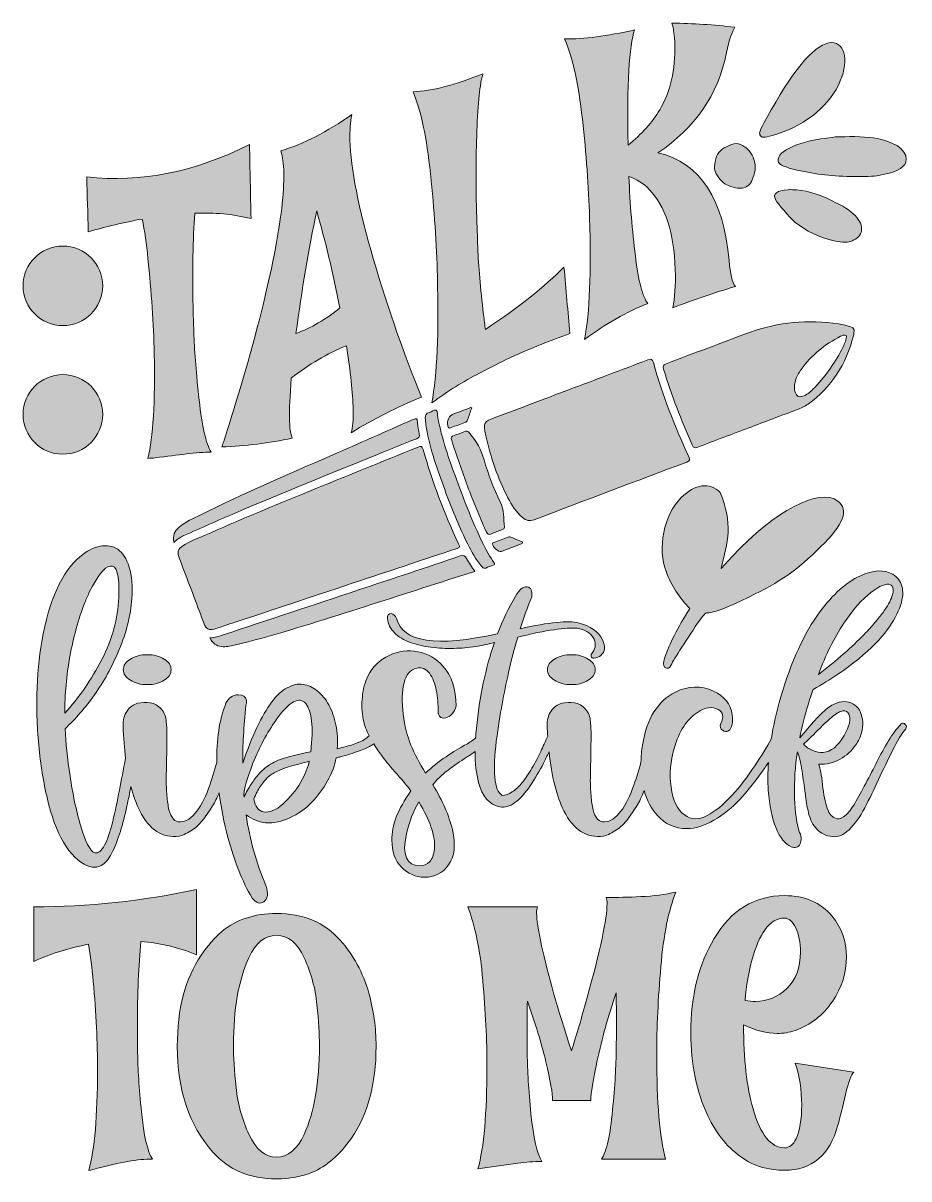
# Model space of a CAD drawing. Header units: inches. Extents: x 204 to 878, y -982 to -104.
import ezdxf

# ---------------------------------------------------------------- set-up
doc = ezdxf.new("R2010")
doc.units = ezdxf.units.IN
doc.header["$MEASUREMENT"] = 0
doc.layers.add('Layer 1', color=7, linetype='Continuous')

# ---------------------------------------------------------------- blocks, each defined once
blk = doc.blocks.new('block 3')
at = {"layer": 'Layer 1', "true_color": 0xbe1e2f}
h = blk.add_hatch(color=242, dxfattribs=at)
h.dxf.hatch_style = 2
edge = h.paths.add_edge_path()
edge.add_spline(control_points=[(755.99, -411.36), (743.08, -416.23), (730.15, -421.06), (717.28, -426.04), (715.06, -426.89), (714.05, -426.77), (712.94, -424.31), (704.53, -405.55), (697.27, -386.38), (691.21, -366.74), (690.5, -364.43), (690.86, -363.5), (693.07, -362.67), (714.27, -354.76), (735.36, -346.56), (756.62, -338.8), (778.46, -330.81), (801.09, -329.08), (824.2, -332.28), (827.54, -332.75), (830.82, -333.56), (834, -334.79), (835.57, -335.4), (836.31, -336.41), (836.06, -338.12), (835.9, -339.24), (835.9, -340.41), (835.61, -341.5), (829.9, -362.8), (819.14, -380.59), (801.12, -393.23), (798.53, -395.04), (795.68, -396.38), (792.72, -397.49), (780.47, -402.1), (768.23, -406.74), (755.99, -411.36)], knot_values=[0, 0, 0, 0, 1, 1, 1, 2, 2, 2, 3, 3, 3, 4, 4, 4, 5, 5, 5, 6, 6, 6, 7, 7, 7, 8, 8, 8, 9, 9, 9, 10, 10, 10, 11, 11, 11, 12, 12, 12, 12], degree=3, periodic=1)
edge = h.paths.add_edge_path()
edge.add_spline(control_points=[(825.83, -341.71), (813.92, -347.79), (803.68, -355.94), (795.79, -366.97), (793.94, -369.56), (792.45, -372.38), (791.52, -375.47), (790.61, -378.5), (790.34, -381.57), (791.45, -384.64), (792.47, -387.44), (794.25, -388.3), (797.01, -387.38), (800.08, -386.36), (802.48, -384.28), (804.73, -382.07), (813.68, -373.29), (820.75, -363.05), (826.63, -351.91), (828.07, -349.18), (829.32, -346.37), (830.17, -343.37), (830.81, -341.1), (829.84, -340.49), (827.83, -340.97), (827.14, -341.14), (826.5, -341.46), (825.83, -341.71)], knot_values=[0, 0, 0, 0, 1, 1, 1, 2, 2, 2, 3, 3, 3, 4, 4, 4, 5, 5, 5, 6, 6, 6, 7, 7, 7, 8, 8, 8, 9, 9, 9, 9], degree=3, periodic=1)
h = blk.add_hatch(color=242, dxfattribs=at)
h.dxf.hatch_style = 2
edge = h.paths.add_edge_path()
edge.add_spline(control_points=[(618.93, -382.47), (639.06, -374.87), (659.2, -367.33), (679.27, -359.6), (681.9, -358.59), (682.7, -359.16), (683.44, -361.78), (690.41, -386.39), (699.46, -410.23), (710.47, -433.31), (711.62, -435.74), (711.13, -436.54), (708.77, -437.43), (670.11, -451.94), (631.47, -466.51), (592.89, -481.23), (589.27, -482.61), (586.63, -481.76), (583.92, -479.51), (579.04, -475.45), (575.66, -470.18), (572.84, -464.6), (565.23, -449.57), (559.55, -433.81), (556.08, -417.33), (553.92, -407.05), (554.14, -406.94), (563.69, -403.34), (582.11, -396.38), (600.52, -389.43), (618.93, -382.47)], knot_values=[0, 0, 0, 0, 1, 1, 1, 2, 2, 2, 3, 3, 3, 4, 4, 4, 5, 5, 5, 6, 6, 6, 7, 7, 7, 8, 8, 8, 9, 9, 9, 10, 10, 10, 10], degree=3, periodic=1)
h = blk.add_hatch(color=242, dxfattribs=at)
h.dxf.hatch_style = 2
edge = h.paths.add_edge_path()
edge.add_spline(control_points=[(318.87, -498.46), (317.71, -493.27), (319.38, -489.72), (322.73, -486.93), (327.7, -482.79), (333.59, -480.21), (339.31, -477.38), (372.05, -461.15), (405.62, -446.76), (439.08, -432.13), (459.44, -423.23), (479.77, -414.26), (500.11, -405.32), (503.78, -403.71), (503.72, -403.7), (504.15, -407.63), (504.46, -410.42), (504.75, -413.23), (505.43, -415.95), (505.95, -418.06), (505.29, -418.87), (503.47, -419.59), (493.48, -423.56), (483.54, -427.67), (473.56, -431.69), (437.42, -446.23), (401.36, -460.97), (365.48, -476.15), (352.4, -481.68), (339.45, -487.53), (326.46, -493.26), (323.77, -494.45), (321.35, -496.08), (318.87, -498.46)], knot_values=[0, 0, 0, 0, 1, 1, 1, 2, 2, 2, 3, 3, 3, 4, 4, 4, 5, 5, 5, 6, 6, 6, 7, 7, 7, 8, 8, 8, 9, 9, 9, 10, 10, 10, 11, 11, 11, 11], degree=3, periodic=1)
h = blk.add_hatch(color=242, dxfattribs=at)
h.dxf.hatch_style = 2
edge = h.paths.add_edge_path()
edge.add_spline(control_points=[(525.72, -460.98), (520.44, -446.45), (514.68, -430.79), (511.31, -414.41), (510.6, -410.93), (510.16, -407.44), (510.01, -403.89), (509.92, -401.64), (510.56, -400.17), (512.9, -399.62), (514.76, -399.18), (516.92, -397.46), (518.26, -398.04), (519.82, -398.71), (519.12, -401.56), (519.47, -403.44), (522.52, -419.58), (528.02, -435), (533.65, -450.36), (540.72, -469.65), (548.02, -488.84), (557.9, -506.91), (559.2, -509.28), (560.72, -511.53), (562.23, -513.77), (562.94, -514.82), (562.89, -515.38), (561.68, -515.81), (559.77, -516.48), (557.87, -517.21), (555.98, -517.95), (554.18, -518.65), (553.34, -517.2), (552.45, -516.16), (548.22, -511.23), (545.18, -505.52), (542.28, -499.75), (536.14, -487.54), (531.05, -474.87), (525.72, -460.98)], knot_values=[0, 0, 0, 0, 1, 1, 1, 2, 2, 2, 3, 3, 3, 4, 4, 4, 5, 5, 5, 6, 6, 6, 7, 7, 7, 8, 8, 8, 9, 9, 9, 10, 10, 10, 11, 11, 11, 12, 12, 12, 13, 13, 13, 13], degree=3, periodic=1)
h = blk.add_hatch(color=242, dxfattribs=at)
h.dxf.hatch_style = 2
edge = h.paths.add_edge_path()
edge.add_spline(control_points=[(545.32, -396.13), (544.19, -399.35), (543.1, -402.34), (542.11, -405.36), (541.74, -406.47), (541.02, -406.97), (540.01, -407.34), (536.58, -408.59), (533.15, -409.84), (529.78, -411.22), (528.15, -411.89), (527.36, -411.58), (527.08, -409.74), (526.36, -405.1), (527.95, -402.14), (532.13, -400.57), (536.21, -399.03), (540.29, -397.51), (544.37, -395.99), (544.52, -395.94), (544.74, -396.04), (545.32, -396.13)], knot_values=[0, 0, 0, 0, 1, 1, 1, 2, 2, 2, 3, 3, 3, 4, 4, 4, 5, 5, 5, 6, 6, 6, 7, 7, 7, 7], degree=3, periodic=1)
h = blk.add_hatch(color=242, dxfattribs=at)
h.dxf.hatch_style = 2
edge = h.paths.add_edge_path()
edge.add_spline(control_points=[(542.11, -455.73), (537.92, -444.18), (533.75, -432.63), (530.06, -420.91), (529.36, -418.7), (529.72, -417.74), (531.88, -417.1), (534.41, -416.36), (536.89, -415.41), (539.27, -414.31), (541.25, -413.4), (542.36, -413.79), (543.83, -415.56), (548.8, -421.54), (552.57, -427.98), (554.67, -435.62), (557.69, -446.68), (562.05, -457.31), (567.02, -467.63), (570.02, -473.86), (569.39, -480.39), (570.13, -486.82), (570.27, -488.09), (569.42, -488.38), (568.55, -488.7), (565.8, -489.74), (562.99, -490.65), (560.31, -491.86), (558.18, -492.83), (557.18, -492.39), (556.18, -490.12), (551.21, -478.77), (546.61, -467.27), (542.11, -455.73)], knot_values=[0, 0, 0, 0, 1, 1, 1, 2, 2, 2, 3, 3, 3, 4, 4, 4, 5, 5, 5, 6, 6, 6, 7, 7, 7, 8, 8, 8, 9, 9, 9, 10, 10, 10, 11, 11, 11, 11], degree=3, periodic=1)
h = blk.add_hatch(color=242, dxfattribs=at)
h.dxf.hatch_style = 2
edge = h.paths.add_edge_path()
edge.add_spline(control_points=[(442.17, -533.7), (412.88, -543.39), (383.59, -553.09), (354.3, -562.78), (352.66, -563.32), (351.03, -563.9), (349.36, -564.32), (345.13, -565.4), (343.39, -564.47), (341.78, -560.28), (339.24, -553.66), (336.76, -547.02), (334.26, -540.39), (330.47, -530.35), (326.66, -520.31), (322.89, -510.26), (321.19, -505.73), (321.79, -503.66), (325.67, -501.01), (330.66, -497.6), (336.37, -495.64), (341.83, -493.23), (368.22, -481.62), (394.84, -470.56), (421.52, -459.66), (449.15, -448.38), (476.83, -437.24), (504.45, -425.94), (506.79, -424.99), (507.57, -425.18), (508.33, -427.87), (515.33, -452.48), (524.38, -476.33), (535.33, -499.45), (536.1, -501.09), (536.9, -502.18), (534.33, -503.03), (503.59, -513.17), (472.88, -523.42), (442.16, -533.65), (442.16, -533.66), (442.17, -533.68), (442.17, -533.7)], knot_values=[0, 0, 0, 0, 1, 1, 1, 2, 2, 2, 3, 3, 3, 4, 4, 4, 5, 5, 5, 6, 6, 6, 7, 7, 7, 8, 8, 8, 9, 9, 9, 10, 10, 10, 11, 11, 11, 12, 12, 12, 13, 13, 13, 14, 14, 14, 14], degree=3, periodic=1)
h = blk.add_hatch(color=242, dxfattribs=at)
h.dxf.hatch_style = 2
edge = h.paths.add_edge_path()
edge.add_spline(control_points=[(583.72, -499.41), (578.43, -501.4), (573.17, -503.46), (567.85, -505.36), (566.02, -506.01), (560.99, -501.62), (561.05, -499.65), (561.08, -498.81), (561.69, -498.67), (562.22, -498.47), (565.81, -497.09), (569.43, -495.74), (573.03, -494.37), (573.87, -494.05), (574.59, -494.34), (575.37, -494.65), (578.21, -495.82), (581.08, -496.94), (583.93, -498.07), (583.86, -498.52), (583.79, -498.96), (583.72, -499.41)], knot_values=[0, 0, 0, 0, 1, 1, 1, 2, 2, 2, 3, 3, 3, 4, 4, 4, 5, 5, 5, 6, 6, 6, 7, 7, 7, 7], degree=3, periodic=1)
h = blk.add_hatch(color=242, dxfattribs=at)
h.dxf.hatch_style = 2
edge = h.paths.add_edge_path()
edge.add_spline(control_points=[(346.21, -571.05), (350.03, -570.94), (353.18, -569.81), (356.36, -568.75), (390.65, -557.36), (424.94, -546.01), (459.23, -534.62), (485.04, -526.05), (510.86, -517.48), (536.63, -508.78), (539.11, -507.94), (540.13, -508.48), (541.35, -510.75), (543.11, -514.02), (545.39, -517.02), (547.65, -520.45), (541.02, -522.58), (534.49, -524.69), (527.95, -526.78), (501.66, -535.21), (475.4, -543.72), (449.08, -552.01), (421.11, -560.82), (393.21, -569.9), (364.64, -576.68), (361.47, -577.43), (358.27, -578), (354.98, -577.63), (351.02, -577.19), (348.19, -575.1), (346.21, -571.05)], knot_values=[0, 0, 0, 0, 1, 1, 1, 2, 2, 2, 3, 3, 3, 4, 4, 4, 5, 5, 5, 6, 6, 6, 7, 7, 7, 8, 8, 8, 9, 9, 9, 10, 10, 10, 10], degree=3, periodic=1)
at = {"layer": 'Layer 1', "lineweight": 0}
for points, knots in [([(755.99, -411.36), (743.08, -416.23), (730.15, -421.06), (717.28, -426.04), (715.06, -426.89), (714.05, -426.77), (712.94, -424.31), (704.53, -405.55), (697.27, -386.38), (691.21, -366.74), (690.5, -364.43), (690.86, -363.5), (693.07, -362.67), (714.27, -354.76), (735.36, -346.56), (756.62, -338.8), (778.46, -330.81), (801.09, -329.08), (824.2, -332.28), (827.54, -332.75), (830.82, -333.56), (834, -334.79), (835.57, -335.4), (836.31, -336.41), (836.06, -338.12), (835.9, -339.24), (835.9, -340.41), (835.61, -341.5), (829.9, -362.8), (819.14, -380.59), (801.12, -393.23), (798.53, -395.04), (795.68, -396.38), (792.72, -397.49), (780.47, -402.1), (768.23, -406.74), (755.99, -411.36)], [0, 0, 0, 0, 1, 1, 1, 2, 2, 2, 3, 3, 3, 4, 4, 4, 5, 5, 5, 6, 6, 6, 7, 7, 7, 8, 8, 8, 9, 9, 9, 10, 10, 10, 11, 11, 11, 12, 12, 12, 12]), ([(825.83, -341.71), (813.92, -347.79), (803.68, -355.94), (795.79, -366.97), (793.94, -369.56), (792.45, -372.38), (791.52, -375.47), (790.61, -378.5), (790.34, -381.57), (791.45, -384.64), (792.47, -387.44), (794.25, -388.3), (797.01, -387.38), (800.08, -386.36), (802.48, -384.28), (804.73, -382.07), (813.68, -373.29), (820.75, -363.05), (826.63, -351.91), (828.07, -349.18), (829.32, -346.37), (830.17, -343.37), (830.81, -341.1), (829.84, -340.49), (827.83, -340.97), (827.14, -341.14), (826.5, -341.46), (825.83, -341.71)], [0, 0, 0, 0, 1, 1, 1, 2, 2, 2, 3, 3, 3, 4, 4, 4, 5, 5, 5, 6, 6, 6, 7, 7, 7, 8, 8, 8, 9, 9, 9, 9]), ([(618.93, -382.47), (639.06, -374.87), (659.2, -367.33), (679.27, -359.6), (681.9, -358.59), (682.7, -359.16), (683.44, -361.78), (690.41, -386.39), (699.46, -410.23), (710.47, -433.31), (711.62, -435.74), (711.13, -436.54), (708.77, -437.43), (670.11, -451.94), (631.47, -466.51), (592.89, -481.23), (589.27, -482.61), (586.63, -481.76), (583.92, -479.51), (579.04, -475.45), (575.66, -470.18), (572.84, -464.6), (565.23, -449.57), (559.55, -433.81), (556.08, -417.33), (553.92, -407.05), (554.14, -406.94), (563.69, -403.34), (582.11, -396.38), (600.52, -389.43), (618.93, -382.47)], [0, 0, 0, 0, 1, 1, 1, 2, 2, 2, 3, 3, 3, 4, 4, 4, 5, 5, 5, 6, 6, 6, 7, 7, 7, 8, 8, 8, 9, 9, 9, 10, 10, 10, 10]), ([(318.87, -498.46), (317.71, -493.27), (319.38, -489.72), (322.73, -486.93), (327.7, -482.79), (333.59, -480.21), (339.31, -477.38), (372.05, -461.15), (405.62, -446.76), (439.08, -432.13), (459.44, -423.23), (479.77, -414.26), (500.11, -405.32), (503.78, -403.71), (503.72, -403.7), (504.15, -407.63), (504.46, -410.42), (504.75, -413.23), (505.43, -415.95), (505.95, -418.06), (505.29, -418.87), (503.47, -419.59), (493.48, -423.56), (483.54, -427.67), (473.56, -431.69), (437.42, -446.23), (401.36, -460.97), (365.48, -476.15), (352.4, -481.68), (339.45, -487.53), (326.46, -493.26), (323.77, -494.45), (321.35, -496.08), (318.87, -498.46)], [0, 0, 0, 0, 1, 1, 1, 2, 2, 2, 3, 3, 3, 4, 4, 4, 5, 5, 5, 6, 6, 6, 7, 7, 7, 8, 8, 8, 9, 9, 9, 10, 10, 10, 11, 11, 11, 11]), ([(525.72, -460.98), (520.44, -446.45), (514.68, -430.79), (511.31, -414.41), (510.6, -410.93), (510.16, -407.44), (510.01, -403.89), (509.92, -401.64), (510.56, -400.17), (512.9, -399.62), (514.76, -399.18), (516.92, -397.46), (518.26, -398.04), (519.82, -398.71), (519.12, -401.56), (519.47, -403.44), (522.52, -419.58), (528.02, -435), (533.65, -450.36), (540.72, -469.65), (548.02, -488.84), (557.9, -506.91), (559.2, -509.28), (560.72, -511.53), (562.23, -513.77), (562.94, -514.82), (562.89, -515.38), (561.68, -515.81), (559.77, -516.48), (557.87, -517.21), (555.98, -517.95), (554.18, -518.65), (553.34, -517.2), (552.45, -516.16), (548.22, -511.23), (545.18, -505.52), (542.28, -499.75), (536.14, -487.54), (531.05, -474.87), (525.72, -460.98)], [0, 0, 0, 0, 1, 1, 1, 2, 2, 2, 3, 3, 3, 4, 4, 4, 5, 5, 5, 6, 6, 6, 7, 7, 7, 8, 8, 8, 9, 9, 9, 10, 10, 10, 11, 11, 11, 12, 12, 12, 13, 13, 13, 13]), ([(545.32, -396.13), (544.19, -399.35), (543.1, -402.34), (542.11, -405.36), (541.74, -406.47), (541.02, -406.97), (540.01, -407.34), (536.58, -408.59), (533.15, -409.84), (529.78, -411.22), (528.15, -411.89), (527.36, -411.58), (527.08, -409.74), (526.36, -405.1), (527.95, -402.14), (532.13, -400.57), (536.21, -399.03), (540.29, -397.51), (544.37, -395.99), (544.52, -395.94), (544.74, -396.04), (545.32, -396.13)], [0, 0, 0, 0, 1, 1, 1, 2, 2, 2, 3, 3, 3, 4, 4, 4, 5, 5, 5, 6, 6, 6, 7, 7, 7, 7]), ([(542.11, -455.73), (537.92, -444.18), (533.75, -432.63), (530.06, -420.91), (529.36, -418.7), (529.72, -417.74), (531.88, -417.1), (534.41, -416.36), (536.89, -415.41), (539.27, -414.31), (541.25, -413.4), (542.36, -413.79), (543.83, -415.56), (548.8, -421.54), (552.57, -427.98), (554.67, -435.62), (557.69, -446.68), (562.05, -457.31), (567.02, -467.63), (570.02, -473.86), (569.39, -480.39), (570.13, -486.82), (570.27, -488.09), (569.42, -488.38), (568.55, -488.7), (565.8, -489.74), (562.99, -490.65), (560.31, -491.86), (558.18, -492.83), (557.18, -492.39), (556.18, -490.12), (551.21, -478.77), (546.61, -467.27), (542.11, -455.73)], [0, 0, 0, 0, 1, 1, 1, 2, 2, 2, 3, 3, 3, 4, 4, 4, 5, 5, 5, 6, 6, 6, 7, 7, 7, 8, 8, 8, 9, 9, 9, 10, 10, 10, 11, 11, 11, 11]), ([(442.17, -533.7), (412.88, -543.39), (383.59, -553.09), (354.3, -562.78), (352.66, -563.32), (351.03, -563.9), (349.36, -564.32), (345.13, -565.4), (343.39, -564.47), (341.78, -560.28), (339.24, -553.66), (336.76, -547.02), (334.26, -540.39), (330.47, -530.35), (326.66, -520.31), (322.89, -510.26), (321.19, -505.73), (321.79, -503.66), (325.67, -501.01), (330.66, -497.6), (336.37, -495.64), (341.83, -493.23), (368.22, -481.62), (394.84, -470.56), (421.52, -459.66), (449.15, -448.38), (476.83, -437.24), (504.45, -425.94), (506.79, -424.99), (507.57, -425.18), (508.33, -427.87), (515.33, -452.48), (524.38, -476.33), (535.33, -499.45), (536.1, -501.09), (536.9, -502.18), (534.33, -503.03), (503.59, -513.17), (472.88, -523.42), (442.16, -533.65), (442.16, -533.66), (442.17, -533.68), (442.17, -533.7)], [0, 0, 0, 0, 1, 1, 1, 2, 2, 2, 3, 3, 3, 4, 4, 4, 5, 5, 5, 6, 6, 6, 7, 7, 7, 8, 8, 8, 9, 9, 9, 10, 10, 10, 11, 11, 11, 12, 12, 12, 13, 13, 13, 14, 14, 14, 14]), ([(583.72, -499.41), (578.43, -501.4), (573.17, -503.46), (567.85, -505.36), (566.02, -506.01), (560.99, -501.62), (561.05, -499.65), (561.08, -498.81), (561.69, -498.67), (562.22, -498.47), (565.81, -497.09), (569.43, -495.74), (573.03, -494.37), (573.87, -494.05), (574.59, -494.34), (575.37, -494.65), (578.21, -495.82), (581.08, -496.94), (583.93, -498.07), (583.86, -498.52), (583.79, -498.96), (583.72, -499.41)], [0, 0, 0, 0, 1, 1, 1, 2, 2, 2, 3, 3, 3, 4, 4, 4, 5, 5, 5, 6, 6, 6, 7, 7, 7, 7]), ([(346.21, -571.05), (350.03, -570.94), (353.18, -569.81), (356.36, -568.75), (390.65, -557.36), (424.94, -546.01), (459.23, -534.62), (485.04, -526.05), (510.86, -517.48), (536.63, -508.78), (539.11, -507.94), (540.13, -508.48), (541.35, -510.75), (543.11, -514.02), (545.39, -517.02), (547.65, -520.45), (541.02, -522.58), (534.49, -524.69), (527.95, -526.78), (501.66, -535.21), (475.4, -543.72), (449.08, -552.01), (421.11, -560.82), (393.21, -569.9), (364.64, -576.68), (361.47, -577.43), (358.27, -578), (354.98, -577.63), (351.02, -577.19), (348.19, -575.1), (346.21, -571.05)], [0, 0, 0, 0, 1, 1, 1, 2, 2, 2, 3, 3, 3, 4, 4, 4, 5, 5, 5, 6, 6, 6, 7, 7, 7, 8, 8, 8, 9, 9, 9, 10, 10, 10, 10])]:
    blk.add_open_spline(points, degree=3, knots=knots, dxfattribs=at)
blk = doc.blocks.new('block 4')
at = {"layer": 'Layer 1', "true_color": 0xbe1e2f}
h = blk.add_hatch(color=242, dxfattribs=at)
h.dxf.hatch_style = 2
edge = h.paths.add_edge_path()
edge.add_spline(control_points=[(254.17, -975.93), (258.53, -959.79), (260.72, -934.46), (260.72, -899.95), (260.72, -878.83), (259.65, -856.25), (257.52, -832.19), (256.6, -821.94), (255.39, -812.55), (253.86, -804.02), (239.86, -806.56), (226, -810.87), (212.3, -816.96), (212.3, -816.96), (212.3, -775.55), (212.3, -775.55), (253.51, -775.55), (294.77, -771.13), (336.09, -762.3), (336.09, -762.3), (336.09, -812.09), (336.09, -812.09), (322.48, -806.3), (308.37, -802.91), (293.76, -801.89), (291.93, -819.96), (291.02, -841.48), (291.02, -866.45), (291.02, -867.97), (291.09, -874.65), (291.24, -886.47), (291.4, -898.3), (292.36, -913.25), (294.14, -931.31), (295.91, -949.38), (298.68, -961.36), (302.44, -967.25), (291.68, -967.25), (277.46, -969.68), (259.8, -974.56), (257.97, -975.07), (256.1, -975.52), (254.17, -975.93)], knot_values=[0, 0, 0, 0, 1, 1, 1, 2, 2, 2, 3, 3, 3, 4, 4, 4, 5, 5, 5, 6, 6, 6, 7, 7, 7, 8, 8, 8, 9, 9, 9, 10, 10, 10, 11, 11, 11, 12, 12, 12, 13, 13, 13, 14, 14, 14, 14], degree=3, periodic=1)
h = blk.add_hatch(color=242, dxfattribs=at)
h.dxf.hatch_style = 2
edge = h.paths.add_edge_path()
edge.add_spline(control_points=[(550.01, -974.71), (554.58, -958.37), (556.86, -932.48), (556.86, -897.05), (556.86, -876.75), (555.82, -854.88), (553.74, -831.43), (551.66, -807.98), (547.83, -789.35), (542.25, -775.55), (542.25, -775.55), (595.24, -775.55), (595.24, -775.55), (594.83, -776.67), (594.63, -778.24), (594.63, -780.27), (594.63, -784.94), (595.89, -793.21), (598.43, -805.09), (603, -826.4), (610.56, -853.05), (621.12, -885.03), (624.98, -872.95), (628.89, -859.75), (632.84, -845.44), (643.1, -808.28), (648.22, -784.18), (648.22, -773.11), (648.22, -771.08), (648.02, -769.51), (647.61, -768.39), (655.63, -768.39), (664.41, -768.19), (673.96, -767.78), (683.5, -767.38), (692.38, -766.21), (700.6, -764.28), (695.02, -778.09), (691.19, -796.99), (689.11, -821), (687.02, -845.01), (685.98, -867.42), (685.98, -888.22), (685.98, -924.46), (688.22, -950.8), (692.68, -967.25), (692.68, -967.25), (644.11, -967.25), (644.11, -967.25), (647.87, -961.26), (650.63, -948.9), (652.41, -930.17), (654.18, -911.44), (655.12, -895.94), (655.23, -883.66), (655.33, -871.38), (655.38, -864.47), (655.38, -862.95), (655.38, -855.44), (655.28, -848.13), (655.08, -841.02), (649.08, -858.79), (644.31, -875.89), (640.76, -892.33), (637.51, -907.16), (635.89, -917.3), (635.89, -922.79), (635.89, -922.79), (606.81, -922.79), (606.81, -922.79), (606.81, -917.3), (605.11, -907.49), (601.71, -893.32), (598.3, -879.16), (593.61, -863.81), (587.62, -847.26), (587.52, -853.76), (587.47, -860.46), (587.47, -867.36), (587.47, -868.89), (587.49, -875.64), (587.55, -887.61), (587.6, -899.59), (588.54, -914.69), (590.36, -932.91), (592.19, -951.13), (594.98, -963.19), (598.74, -969.08), (592.65, -969.08), (586.56, -969.53), (580.47, -970.45), (580.47, -970.45), (550.01, -974.71), (550.01, -974.71)], knot_values=[0, 0, 0, 0, 1, 1, 1, 2, 2, 2, 3, 3, 3, 4, 4, 4, 5, 5, 5, 6, 6, 6, 7, 7, 7, 8, 8, 8, 9, 9, 9, 10, 10, 10, 11, 11, 11, 12, 12, 12, 13, 13, 13, 14, 14, 14, 15, 15, 15, 16, 16, 16, 17, 17, 17, 18, 18, 18, 19, 19, 19, 20, 20, 20, 21, 21, 21, 22, 22, 22, 23, 23, 23, 24, 24, 24, 25, 25, 25, 26, 26, 26, 27, 27, 27, 28, 28, 28, 29, 29, 29, 30, 30, 30, 31, 31, 31, 31], degree=3, periodic=1)
h = blk.add_hatch(color=242, dxfattribs=at)
h.dxf.hatch_style = 2
edge = h.paths.add_edge_path()
edge.add_spline(control_points=[(783.13, -975.78), (771.25, -975.78), (760.85, -972.83), (751.92, -966.94), (740.65, -959.53), (731.61, -948.67), (724.81, -934.36), (716.18, -916.09), (711.87, -895.13), (711.87, -871.47), (711.87, -843.36), (717.81, -819.4), (729.68, -799.61), (742.58, -777.88), (760.39, -767.02), (783.13, -767.02), (798.56, -767.02), (810.59, -772.15), (819.22, -782.4), (826.62, -791.33), (830.33, -801.69), (830.33, -813.46), (830.33, -825.44), (826.75, -836.76), (819.6, -847.42), (812.44, -858.08), (802.97, -865.44), (791.2, -869.5), (786.83, -871.02), (782.32, -871.78), (777.65, -871.78), (769.63, -871.78), (761.1, -869.6), (752.07, -865.23), (752.07, -891.32), (754.45, -912.58), (759.22, -929.03), (764.91, -948.82), (772.88, -958.72), (783.13, -958.72), (786.88, -958.72), (789.83, -956.44), (791.96, -951.87), (794.8, -945.78), (796.22, -937.2), (796.22, -926.14), (796.22, -914.67), (794.6, -904.11), (791.35, -894.47), (791.35, -894.47), (835.96, -901.17), (835.96, -901.17), (833.93, -902.89), (831.8, -908.53), (829.57, -918.07), (827.33, -927.61), (825.41, -935.43), (823.78, -941.52), (817.59, -964.36), (804.04, -975.78), (783.13, -975.78)], knot_values=[0, 0, 0, 0, 1, 1, 1, 2, 2, 2, 3, 3, 3, 4, 4, 4, 5, 5, 5, 6, 6, 6, 7, 7, 7, 8, 8, 8, 9, 9, 9, 10, 10, 10, 11, 11, 11, 12, 12, 12, 13, 13, 13, 14, 14, 14, 15, 15, 15, 16, 16, 16, 17, 17, 17, 18, 18, 18, 19, 19, 19, 20, 20, 20, 20], degree=3, periodic=1)
edge = h.paths.add_edge_path()
edge.add_spline(control_points=[(761.2, -847.42), (770.13, -847.42), (778.05, -844.12), (784.96, -837.52), (791.86, -830.92), (795.31, -821.68), (795.31, -809.81), (795.31, -802.5), (794.12, -796.38), (791.73, -791.46), (789.35, -786.54), (786.48, -784.07), (783.13, -784.07), (777.44, -784.07), (772.57, -786.94), (768.51, -792.68), (764.45, -798.41), (761.13, -805.98), (758.54, -815.36), (755.95, -824.76), (754.15, -835.19), (753.13, -846.65), (755.97, -847.17), (758.66, -847.42), (761.2, -847.42)], knot_values=[0, 0, 0, 0, 1, 1, 1, 2, 2, 2, 3, 3, 3, 4, 4, 4, 5, 5, 5, 6, 6, 6, 7, 7, 7, 8, 8, 8, 8], degree=3, periodic=1)
h = blk.add_hatch(color=242, dxfattribs=at)
h.dxf.hatch_style = 2
edge = h.paths.add_edge_path()
edge.add_spline(control_points=[(396.82, -982.34), (376.62, -982.34), (360.5, -975.55), (348.45, -961.96), (330.43, -941.64), (321.42, -914.83), (321.42, -881.55), (321.42, -853.11), (327.45, -830.04), (339.49, -812.35), (344.66, -804.87), (349.82, -798.92), (354.99, -794.5), (366.12, -785.23), (380.06, -780.59), (396.82, -780.59), (417.13, -780.59), (433.31, -787.39), (445.36, -800.97), (455.34, -812.14), (462.58, -825.52), (467.05, -841.1), (470.72, -854.06), (472.56, -867.54), (472.56, -881.55), (472.56, -910.09), (466.3, -933.37), (453.8, -951.38), (444.84, -964.12), (434.97, -972.76), (424.19, -977.29), (416.04, -980.66), (406.92, -982.34), (396.82, -982.34)], knot_values=[0, 0, 0, 0, 1, 1, 1, 2, 2, 2, 3, 3, 3, 4, 4, 4, 5, 5, 5, 6, 6, 6, 7, 7, 7, 8, 8, 8, 9, 9, 9, 10, 10, 10, 11, 11, 11, 11], degree=3, periodic=1)
edge = h.paths.add_edge_path()
edge.add_spline(control_points=[(396.82, -965.76), (405.54, -965.76), (412.54, -960.07), (417.82, -948.69), (425.62, -931.63), (429.52, -908.99), (429.52, -880.76), (429.52, -872.65), (428.89, -862.38), (427.63, -849.95), (426.37, -837.52), (423.13, -825.62), (417.91, -814.25), (412.68, -802.87), (405.65, -797.18), (396.82, -797.18), (387.98, -797.18), (380.98, -802.87), (375.82, -814.25), (368.01, -831.2), (364.11, -853.37), (364.11, -880.76), (364.11, -889.4), (364.77, -900.06), (366.09, -912.75), (367.41, -925.44), (370.71, -937.45), (375.99, -948.77), (381.27, -960.1), (388.21, -965.76), (396.82, -965.76)], knot_values=[0, 0, 0, 0, 1, 1, 1, 2, 2, 2, 3, 3, 3, 4, 4, 4, 5, 5, 5, 6, 6, 6, 7, 7, 7, 8, 8, 8, 9, 9, 9, 10, 10, 10, 10], degree=3, periodic=1)
at = {"layer": 'Layer 1', "lineweight": 0}
for points, knots in [([(254.17, -975.93), (258.53, -959.79), (260.72, -934.46), (260.72, -899.95), (260.72, -878.83), (259.65, -856.25), (257.52, -832.19), (256.6, -821.94), (255.39, -812.55), (253.86, -804.02), (239.86, -806.56), (226, -810.87), (212.3, -816.96), (212.3, -816.96), (212.3, -775.55), (212.3, -775.55), (253.51, -775.55), (294.77, -771.13), (336.09, -762.3), (336.09, -762.3), (336.09, -812.09), (336.09, -812.09), (322.48, -806.3), (308.37, -802.91), (293.76, -801.89), (291.93, -819.96), (291.02, -841.48), (291.02, -866.45), (291.02, -867.97), (291.09, -874.65), (291.24, -886.47), (291.4, -898.3), (292.36, -913.25), (294.14, -931.31), (295.91, -949.38), (298.68, -961.36), (302.44, -967.25), (291.68, -967.25), (277.46, -969.68), (259.8, -974.56), (257.97, -975.07), (256.1, -975.52), (254.17, -975.93)], [0, 0, 0, 0, 1, 1, 1, 2, 2, 2, 3, 3, 3, 4, 4, 4, 5, 5, 5, 6, 6, 6, 7, 7, 7, 8, 8, 8, 9, 9, 9, 10, 10, 10, 11, 11, 11, 12, 12, 12, 13, 13, 13, 14, 14, 14, 14]), ([(550.01, -974.71), (554.58, -958.37), (556.86, -932.48), (556.86, -897.05), (556.86, -876.75), (555.82, -854.88), (553.74, -831.43), (551.66, -807.98), (547.83, -789.35), (542.25, -775.55), (542.25, -775.55), (595.24, -775.55), (595.24, -775.55), (594.83, -776.67), (594.63, -778.24), (594.63, -780.27), (594.63, -784.94), (595.89, -793.21), (598.43, -805.09), (603, -826.4), (610.56, -853.05), (621.12, -885.03), (624.98, -872.95), (628.89, -859.75), (632.84, -845.44), (643.1, -808.28), (648.22, -784.18), (648.22, -773.11), (648.22, -771.08), (648.02, -769.51), (647.61, -768.39), (655.63, -768.39), (664.41, -768.19), (673.96, -767.78), (683.5, -767.38), (692.38, -766.21), (700.6, -764.28), (695.02, -778.09), (691.19, -796.99), (689.11, -821), (687.02, -845.01), (685.98, -867.42), (685.98, -888.22), (685.98, -924.46), (688.22, -950.8), (692.68, -967.25), (692.68, -967.25), (644.11, -967.25), (644.11, -967.25), (647.87, -961.26), (650.63, -948.9), (652.41, -930.17), (654.18, -911.44), (655.12, -895.94), (655.23, -883.66), (655.33, -871.38), (655.38, -864.47), (655.38, -862.95), (655.38, -855.44), (655.28, -848.13), (655.08, -841.02), (649.08, -858.79), (644.31, -875.89), (640.76, -892.33), (637.51, -907.16), (635.89, -917.3), (635.89, -922.79), (635.89, -922.79), (606.81, -922.79), (606.81, -922.79), (606.81, -917.3), (605.11, -907.49), (601.71, -893.32), (598.3, -879.16), (593.61, -863.81), (587.62, -847.26), (587.52, -853.76), (587.47, -860.46), (587.47, -867.36), (587.47, -868.89), (587.49, -875.64), (587.55, -887.61), (587.6, -899.59), (588.54, -914.69), (590.36, -932.91), (592.19, -951.13), (594.98, -963.19), (598.74, -969.08), (592.65, -969.08), (586.56, -969.53), (580.47, -970.45), (580.47, -970.45), (550.01, -974.71), (550.01, -974.71)], [0, 0, 0, 0, 1, 1, 1, 2, 2, 2, 3, 3, 3, 4, 4, 4, 5, 5, 5, 6, 6, 6, 7, 7, 7, 8, 8, 8, 9, 9, 9, 10, 10, 10, 11, 11, 11, 12, 12, 12, 13, 13, 13, 14, 14, 14, 15, 15, 15, 16, 16, 16, 17, 17, 17, 18, 18, 18, 19, 19, 19, 20, 20, 20, 21, 21, 21, 22, 22, 22, 23, 23, 23, 24, 24, 24, 25, 25, 25, 26, 26, 26, 27, 27, 27, 28, 28, 28, 29, 29, 29, 30, 30, 30, 31, 31, 31, 31]), ([(783.13, -975.78), (771.25, -975.78), (760.85, -972.83), (751.92, -966.94), (740.65, -959.53), (731.61, -948.67), (724.81, -934.36), (716.18, -916.09), (711.87, -895.13), (711.87, -871.47), (711.87, -843.36), (717.81, -819.4), (729.68, -799.61), (742.58, -777.88), (760.39, -767.02), (783.13, -767.02), (798.56, -767.02), (810.59, -772.15), (819.22, -782.4), (826.62, -791.33), (830.33, -801.69), (830.33, -813.46), (830.33, -825.44), (826.75, -836.76), (819.6, -847.42), (812.44, -858.08), (802.97, -865.44), (791.2, -869.5), (786.83, -871.02), (782.32, -871.78), (777.65, -871.78), (769.63, -871.78), (761.1, -869.6), (752.07, -865.23), (752.07, -891.32), (754.45, -912.58), (759.22, -929.03), (764.91, -948.82), (772.88, -958.72), (783.13, -958.72), (786.88, -958.72), (789.83, -956.44), (791.96, -951.87), (794.8, -945.78), (796.22, -937.2), (796.22, -926.14), (796.22, -914.67), (794.6, -904.11), (791.35, -894.47), (791.35, -894.47), (835.96, -901.17), (835.96, -901.17), (833.93, -902.89), (831.8, -908.53), (829.57, -918.07), (827.33, -927.61), (825.41, -935.43), (823.78, -941.52), (817.59, -964.36), (804.04, -975.78), (783.13, -975.78)], [0, 0, 0, 0, 1, 1, 1, 2, 2, 2, 3, 3, 3, 4, 4, 4, 5, 5, 5, 6, 6, 6, 7, 7, 7, 8, 8, 8, 9, 9, 9, 10, 10, 10, 11, 11, 11, 12, 12, 12, 13, 13, 13, 14, 14, 14, 15, 15, 15, 16, 16, 16, 17, 17, 17, 18, 18, 18, 19, 19, 19, 20, 20, 20, 20]), ([(396.82, -982.34), (376.62, -982.34), (360.5, -975.55), (348.45, -961.96), (330.43, -941.64), (321.42, -914.83), (321.42, -881.55), (321.42, -853.11), (327.45, -830.04), (339.49, -812.35), (344.66, -804.87), (349.82, -798.92), (354.99, -794.5), (366.12, -785.23), (380.06, -780.59), (396.82, -780.59), (417.13, -780.59), (433.31, -787.39), (445.36, -800.97), (455.34, -812.14), (462.58, -825.52), (467.05, -841.1), (470.72, -854.06), (472.56, -867.54), (472.56, -881.55), (472.56, -910.09), (466.3, -933.37), (453.8, -951.38), (444.84, -964.12), (434.97, -972.76), (424.19, -977.29), (416.04, -980.66), (406.92, -982.34), (396.82, -982.34)], [0, 0, 0, 0, 1, 1, 1, 2, 2, 2, 3, 3, 3, 4, 4, 4, 5, 5, 5, 6, 6, 6, 7, 7, 7, 8, 8, 8, 9, 9, 9, 10, 10, 10, 11, 11, 11, 11]), ([(761.2, -847.42), (770.13, -847.42), (778.05, -844.12), (784.96, -837.52), (791.86, -830.92), (795.31, -821.68), (795.31, -809.81), (795.31, -802.5), (794.12, -796.38), (791.73, -791.46), (789.35, -786.54), (786.48, -784.07), (783.13, -784.07), (777.44, -784.07), (772.57, -786.94), (768.51, -792.68), (764.45, -798.41), (761.13, -805.98), (758.54, -815.36), (755.95, -824.76), (754.15, -835.19), (753.13, -846.65), (755.97, -847.17), (758.66, -847.42), (761.2, -847.42)], [0, 0, 0, 0, 1, 1, 1, 2, 2, 2, 3, 3, 3, 4, 4, 4, 5, 5, 5, 6, 6, 6, 7, 7, 7, 8, 8, 8, 8]), ([(396.82, -965.76), (405.54, -965.76), (412.54, -960.07), (417.82, -948.69), (425.62, -931.63), (429.52, -908.99), (429.52, -880.76), (429.52, -872.65), (428.89, -862.38), (427.63, -849.95), (426.37, -837.52), (423.13, -825.62), (417.91, -814.25), (412.68, -802.87), (405.65, -797.18), (396.82, -797.18), (387.98, -797.18), (380.98, -802.87), (375.82, -814.25), (368.01, -831.2), (364.11, -853.37), (364.11, -880.76), (364.11, -889.4), (364.77, -900.06), (366.09, -912.75), (367.41, -925.44), (370.71, -937.45), (375.99, -948.77), (381.27, -960.1), (388.21, -965.76), (396.82, -965.76)], [0, 0, 0, 0, 1, 1, 1, 2, 2, 2, 3, 3, 3, 4, 4, 4, 5, 5, 5, 6, 6, 6, 7, 7, 7, 8, 8, 8, 9, 9, 9, 10, 10, 10, 10])]:
    blk.add_open_spline(points, degree=3, knots=knots, dxfattribs=at)
blk = doc.blocks.new('block 5')
at = {"layer": 'Layer 1', "true_color": 0x030405}
h = blk.add_hatch(color=178, dxfattribs=at)
h.dxf.hatch_style = 2
edge = h.paths.add_edge_path()
edge.add_spline(control_points=[(745.88, -303.83), (730.07, -308.62), (714.17, -314.06), (698.19, -320.06), (699.79, -312.76), (700.41, -303.12), (700.05, -291.09), (699.19, -262.96), (692.64, -242.71), (680.31, -230.11), (675.99, -225.55), (670.83, -222.28), (664.84, -220.37), (665.7, -241.29), (667.33, -261.41), (669.73, -280.63), (672.12, -299.85), (675.28, -311.91), (679.2, -316.86), (663.1, -323.15), (647.07, -332.28), (631.1, -344.23), (634.98, -323.69), (636.26, -292.92), (634.96, -251.64), (634.22, -228.15), (632.38, -203.17), (629.45, -176.56), (626.51, -149.95), (622, -129.64), (615.94, -115.65), (630.39, -116.18), (648.12, -113.39), (669.16, -108.82), (664.94, -120.99), (663.3, -150.25), (664.24, -196.39), (674.61, -187.96), (682.6, -179.17), (688.23, -169.7), (696.48, -155.76), (700.33, -139.33), (699.73, -119.59), (699.55, -113.34), (698.82, -108.03), (697.56, -103.66), (713.49, -103.87), (729.44, -104.91), (745.4, -106.81), (743.23, -110.06), (741.15, -116.47), (739.16, -126.12), (732.37, -158.94), (715, -183.12), (686.94, -202.26), (719.22, -209.75), (737.16, -238.1), (741, -284.19), (741.77, -294.3), (743.4, -300.84), (745.88, -303.83)], knot_values=[0, 0, 0, 0, 1, 1, 1, 2, 2, 2, 3, 3, 3, 4, 4, 4, 5, 5, 5, 6, 6, 6, 7, 7, 7, 8, 8, 8, 9, 9, 9, 10, 10, 10, 11, 11, 11, 12, 12, 12, 13, 13, 13, 14, 14, 14, 15, 15, 15, 16, 16, 16, 17, 17, 17, 18, 18, 18, 19, 19, 19, 20, 20, 20, 20], degree=3, periodic=1)
h = blk.add_hatch(color=178, dxfattribs=at)
h.dxf.hatch_style = 2
edge = h.paths.add_edge_path()
edge.add_spline(control_points=[(514.94, -392.33), (518.95, -371.2), (520.37, -339.13), (519.21, -296.15), (518.55, -271.69), (516.79, -245.71), (513.94, -218.18), (511.1, -190.66), (506.66, -169.91), (500.65, -155.92), (515.11, -155.3), (532.85, -150.53), (553.84, -142.15), (551.49, -149.77), (549.96, -164.3), (549.24, -185.76), (548.48, -205.79), (548.43, -227.71), (549.11, -251.47), (549.16, -253.12), (549.43, -260.78), (549.92, -274.45), (550.42, -288.12), (551.88, -305.08), (554.32, -325.3), (554.75, -329.41), (555.22, -333.16), (555.73, -336.52), (581.04, -319.77), (600.91, -303.86), (615.47, -289.23), (616.97, -306.08), (618.47, -322.91), (619.97, -339.7), (605.62, -344.71), (590.72, -350.74), (575.3, -357.64), (571.42, -359.4), (563.41, -363.47), (551.24, -369.75), (539.07, -376.02), (526.97, -383.6), (514.94, -392.33)], knot_values=[0, 0, 0, 0, 1, 1, 1, 2, 2, 2, 3, 3, 3, 4, 4, 4, 5, 5, 5, 6, 6, 6, 7, 7, 7, 8, 8, 8, 9, 9, 9, 10, 10, 10, 11, 11, 11, 12, 12, 12, 13, 13, 13, 14, 14, 14, 14], degree=3, periodic=1)
h = blk.add_hatch(color=178, dxfattribs=at)
h.dxf.hatch_style = 2
edge = h.paths.add_edge_path()
edge.add_spline(control_points=[(453.56, -415.04), (454.83, -411.31), (455.36, -405.42), (455.18, -397.38), (454.88, -384.74), (453.15, -368.57), (450, -348.9), (435.33, -354.87), (421.34, -363.14), (408.04, -373.51), (406.99, -387.42), (406.53, -397.56), (406.67, -403.95), (406.82, -411.28), (407.55, -416.39), (408.86, -419.28), (390.94, -422.94), (373.06, -425.23), (355.27, -425.8), (357.11, -420.74), (362.35, -404.34), (371, -375.29), (392.61, -301.98), (403.03, -246.96), (402.39, -217.58), (402.25, -210.83), (401.51, -205.2), (400.19, -200.68), (417.32, -195.62), (435.31, -186.42), (454.11, -173.18), (453, -178.85), (452.54, -185.35), (452.71, -192.68), (453.22, -214.19), (459.16, -244.38), (470.64, -283.29), (482.24, -322.62), (494.42, -357.61), (507.18, -387.96), (488.66, -395.5), (470.78, -404.64), (453.56, -415.04)], knot_values=[0, 0, 0, 0, 1, 1, 1, 2, 2, 2, 3, 3, 3, 4, 4, 4, 5, 5, 5, 6, 6, 6, 7, 7, 7, 8, 8, 8, 9, 9, 9, 10, 10, 10, 11, 11, 11, 12, 12, 12, 13, 13, 13, 14, 14, 14, 14], degree=3, periodic=1)
edge = h.paths.add_edge_path()
edge.add_spline(control_points=[(411.65, -339.63), (423.11, -335.47), (434.24, -328.95), (445, -320.21), (439.84, -293.62), (433.97, -269.02), (427.39, -246.43), (421.34, -275.46), (416.09, -306.51), (411.65, -339.63)], knot_values=[0, 0, 0, 0, 1, 1, 1, 2, 2, 2, 3, 3, 3, 3], degree=3, periodic=1)
h = blk.add_hatch(color=178, dxfattribs=at)
h.dxf.hatch_style = 2
edge = h.paths.add_edge_path()
edge.add_spline(control_points=[(299.09, -434.57), (303.04, -418.36), (304.64, -391.61), (303.84, -354.82), (303.35, -332.32), (301.77, -308.15), (299.08, -282.54), (297.93, -271.62), (296.5, -261.64), (294.77, -252.6), (280.83, -255.13), (267.11, -258.47), (253.65, -262.31), (253.29, -248.4), (252.93, -234.49), (252.57, -220.57), (293.66, -225.34), (335, -216.69), (376.31, -196), (376.7, -214.76), (377.08, -233.53), (377.47, -252.29), (363.65, -248.78), (349.39, -247.57), (334.7, -248.16), (333.27, -268.21), (332.84, -291.83), (333.4, -319.18), (333.43, -320.85), (333.66, -328.16), (334.08, -341.11), (334.5, -354.06), (335.8, -370.41), (337.99, -390.25), (340.19, -410.08), (343.23, -423.32), (347.14, -429.82), (336.33, -429.82), (322.11, -432.02), (304.66, -434.17), (302.85, -434.39), (300.99, -434.53), (299.09, -434.57)], knot_values=[0, 0, 0, 0, 1, 1, 1, 2, 2, 2, 3, 3, 3, 4, 4, 4, 5, 5, 5, 6, 6, 6, 7, 7, 7, 8, 8, 8, 9, 9, 9, 10, 10, 10, 11, 11, 11, 12, 12, 12, 13, 13, 13, 14, 14, 14, 14], degree=3, periodic=1)
at = {"layer": 'Layer 1', "lineweight": 0}
for points, knots in [([(745.88, -303.83), (730.07, -308.62), (714.17, -314.06), (698.19, -320.06), (699.79, -312.76), (700.41, -303.12), (700.05, -291.09), (699.19, -262.96), (692.64, -242.71), (680.31, -230.11), (675.99, -225.55), (670.83, -222.28), (664.84, -220.37), (665.7, -241.29), (667.33, -261.41), (669.73, -280.63), (672.12, -299.85), (675.28, -311.91), (679.2, -316.86), (663.1, -323.15), (647.07, -332.28), (631.1, -344.23), (634.98, -323.69), (636.26, -292.92), (634.96, -251.64), (634.22, -228.15), (632.38, -203.17), (629.45, -176.56), (626.51, -149.95), (622, -129.64), (615.94, -115.65), (630.39, -116.18), (648.12, -113.39), (669.16, -108.82), (664.94, -120.99), (663.3, -150.25), (664.24, -196.39), (674.61, -187.96), (682.6, -179.17), (688.23, -169.7), (696.48, -155.76), (700.33, -139.33), (699.73, -119.59), (699.55, -113.34), (698.82, -108.03), (697.56, -103.66), (713.49, -103.87), (729.44, -104.91), (745.4, -106.81), (743.23, -110.06), (741.15, -116.47), (739.16, -126.12), (732.37, -158.94), (715, -183.12), (686.94, -202.26), (719.22, -209.75), (737.16, -238.1), (741, -284.19), (741.77, -294.3), (743.4, -300.84), (745.88, -303.83)], [0, 0, 0, 0, 1, 1, 1, 2, 2, 2, 3, 3, 3, 4, 4, 4, 5, 5, 5, 6, 6, 6, 7, 7, 7, 8, 8, 8, 9, 9, 9, 10, 10, 10, 11, 11, 11, 12, 12, 12, 13, 13, 13, 14, 14, 14, 15, 15, 15, 16, 16, 16, 17, 17, 17, 18, 18, 18, 19, 19, 19, 20, 20, 20, 20]), ([(514.94, -392.33), (518.95, -371.2), (520.37, -339.13), (519.21, -296.15), (518.55, -271.69), (516.79, -245.71), (513.94, -218.18), (511.1, -190.66), (506.66, -169.91), (500.65, -155.92), (515.11, -155.3), (532.85, -150.53), (553.84, -142.15), (551.49, -149.77), (549.96, -164.3), (549.24, -185.76), (548.48, -205.79), (548.43, -227.71), (549.11, -251.47), (549.16, -253.12), (549.43, -260.78), (549.92, -274.45), (550.42, -288.12), (551.88, -305.08), (554.32, -325.3), (554.75, -329.41), (555.22, -333.16), (555.73, -336.52), (581.04, -319.77), (600.91, -303.86), (615.47, -289.23), (616.97, -306.08), (618.47, -322.91), (619.97, -339.7), (605.62, -344.71), (590.72, -350.74), (575.3, -357.64), (571.42, -359.4), (563.41, -363.47), (551.24, -369.75), (539.07, -376.02), (526.97, -383.6), (514.94, -392.33)], [0, 0, 0, 0, 1, 1, 1, 2, 2, 2, 3, 3, 3, 4, 4, 4, 5, 5, 5, 6, 6, 6, 7, 7, 7, 8, 8, 8, 9, 9, 9, 10, 10, 10, 11, 11, 11, 12, 12, 12, 13, 13, 13, 14, 14, 14, 14]), ([(453.56, -415.04), (454.83, -411.31), (455.36, -405.42), (455.18, -397.38), (454.88, -384.74), (453.15, -368.57), (450, -348.9), (435.33, -354.87), (421.34, -363.14), (408.04, -373.51), (406.99, -387.42), (406.53, -397.56), (406.67, -403.95), (406.82, -411.28), (407.55, -416.39), (408.86, -419.28), (390.94, -422.94), (373.06, -425.23), (355.27, -425.8), (357.11, -420.74), (362.35, -404.34), (371, -375.29), (392.61, -301.98), (403.03, -246.96), (402.39, -217.58), (402.25, -210.83), (401.51, -205.2), (400.19, -200.68), (417.32, -195.62), (435.31, -186.42), (454.11, -173.18), (453, -178.85), (452.54, -185.35), (452.71, -192.68), (453.22, -214.19), (459.16, -244.38), (470.64, -283.29), (482.24, -322.62), (494.42, -357.61), (507.18, -387.96), (488.66, -395.5), (470.78, -404.64), (453.56, -415.04)], [0, 0, 0, 0, 1, 1, 1, 2, 2, 2, 3, 3, 3, 4, 4, 4, 5, 5, 5, 6, 6, 6, 7, 7, 7, 8, 8, 8, 9, 9, 9, 10, 10, 10, 11, 11, 11, 12, 12, 12, 13, 13, 13, 14, 14, 14, 14]), ([(299.09, -434.57), (303.04, -418.36), (304.64, -391.61), (303.84, -354.82), (303.35, -332.32), (301.77, -308.15), (299.08, -282.54), (297.93, -271.62), (296.5, -261.64), (294.77, -252.6), (280.83, -255.13), (267.11, -258.47), (253.65, -262.31), (253.29, -248.4), (252.93, -234.49), (252.57, -220.57), (293.66, -225.34), (335, -216.69), (376.31, -196), (376.7, -214.76), (377.08, -233.53), (377.47, -252.29), (363.65, -248.78), (349.39, -247.57), (334.7, -248.16), (333.27, -268.21), (332.84, -291.83), (333.4, -319.18), (333.43, -320.85), (333.66, -328.16), (334.08, -341.11), (334.5, -354.06), (335.8, -370.41), (337.99, -390.25), (340.19, -410.08), (343.23, -423.32), (347.14, -429.82), (336.33, -429.82), (322.11, -432.02), (304.66, -434.17), (302.85, -434.39), (300.99, -434.53), (299.09, -434.57)], [0, 0, 0, 0, 1, 1, 1, 2, 2, 2, 3, 3, 3, 4, 4, 4, 5, 5, 5, 6, 6, 6, 7, 7, 7, 8, 8, 8, 9, 9, 9, 10, 10, 10, 11, 11, 11, 12, 12, 12, 13, 13, 13, 14, 14, 14, 14]), ([(411.65, -339.63), (423.11, -335.47), (434.24, -328.95), (445, -320.21), (439.84, -293.62), (433.97, -269.02), (427.39, -246.43), (421.34, -275.46), (416.09, -306.51), (411.65, -339.63)], [0, 0, 0, 0, 1, 1, 1, 2, 2, 2, 3, 3, 3, 3])]:
    blk.add_open_spline(points, degree=3, knots=knots, dxfattribs=at)
blk = doc.blocks.new('block 6')
at = {"layer": 'Layer 1', "lineweight": 0}
for points, knots in [([(819, -118.51), (829.9, -118.51), (832.27, -134.14), (824.22, -150.71), (815.2, -168.72), (796.25, -182.93), (773.99, -189.09), (767.38, -190.98), (765.47, -190.98), (764.52, -188.61), (763.59, -186.72), (764.52, -184.83), (773.06, -169.67), (791.53, -136.51), (807.64, -118.51), (819, -118.51)], [0, 0, 0, 0, 1, 1, 1, 2, 2, 2, 3, 3, 3, 4, 4, 4, 5, 5, 5, 5]), ([(828.94, -190.04), (838.88, -189.56), (850.27, -190.51), (855.95, -191.93), (870.15, -195.24), (877.75, -202.35), (875.37, -209.45), (873.95, -214.19), (866.85, -217.5), (855, -219.4), (850.74, -220.35), (844.59, -220.35), (833.69, -220.35), (816.62, -219.87), (805.73, -218.45), (789.64, -214.66), (781.09, -212.29), (778.74, -210.87), (778.25, -208.5), (777.32, -200.45), (795.32, -192.88), (819.47, -190.51), (822.31, -190.04), (825.64, -190.04), (828.94, -190.04)], [0, 0, 0, 0, 1, 1, 1, 2, 2, 2, 3, 3, 3, 4, 4, 4, 5, 5, 5, 6, 6, 6, 7, 7, 7, 8, 8, 8, 8]), ([(789.15, -230.3), (797.7, -230.3), (808.1, -233.14), (819.47, -238.82), (835.11, -245.93), (842.68, -253.98), (841.72, -261.56), (841.26, -264.87), (838.42, -267.72), (834.62, -269.14), (831.32, -270.56), (828.01, -270.56), (820.89, -269.14), (809.99, -266.77), (799.12, -261.56), (791.06, -254.93), (786.8, -251.14), (778.25, -241.19), (776.37, -237.88), (773.99, -233.61), (777.32, -230.77), (785.84, -230.3), (786.8, -229.82), (787.73, -229.82), (789.15, -230.3)], [0, 0, 0, 0, 1, 1, 1, 2, 2, 2, 3, 3, 3, 4, 4, 4, 5, 5, 5, 6, 6, 6, 7, 7, 7, 8, 8, 8, 8])]:
    blk.add_open_spline(points, degree=3, knots=knots, dxfattribs=at)
blk = doc.blocks.new('block 7')
at = {"layer": 'Layer 1', "true_color": 0x030405}
h = blk.add_hatch(color=178, dxfattribs=at)
h.dxf.hatch_style = 2
edge = h.paths.add_edge_path()
edge.add_spline(control_points=[(875.02, -636.84), (874.08, -635.76), (873.06, -635.62), (871.98, -636.43), (869.4, -638.87), (866.56, -642.53), (863.45, -647.4), (860.33, -652.28), (857.42, -657.42), (854.71, -662.84), (852, -668.25), (849.13, -673.84), (846.08, -679.59), (843.03, -685.35), (840.26, -690.46), (837.75, -694.93), (835.25, -699.4), (832.68, -702.91), (830.04, -705.49), (827.4, -708.06), (825.13, -709.07), (823.23, -708.54), (819.71, -707.86), (817.17, -705.22), (815.62, -700.61), (814.06, -696.01), (812.87, -690.02), (812.06, -682.64), (811.25, -675.26), (810.3, -670.08), (809.22, -667.1), (815.04, -667.38), (820.42, -666.12), (825.36, -663.34), (830.31, -660.57), (834.33, -656.88), (837.45, -652.28), (839.34, -649.57), (840.73, -646.66), (841.61, -643.54), (842.49, -640.43), (842.83, -637.55), (842.63, -634.91), (842.42, -632.27), (841.85, -629.8), (840.9, -627.5), (839.95, -625.2), (838.53, -623.4), (836.64, -622.11), (834.74, -620.83), (832.68, -619.98), (830.44, -619.58), (828.21, -619.17), (825.6, -619.54), (822.62, -620.69), (819.64, -621.84), (816.6, -623.77), (813.48, -626.48), (809.28, -630.14), (803.05, -636.98), (794.8, -646.99), (796.42, -638.46), (798.52, -630.14), (801.09, -622.01), (802.31, -617.95), (803.6, -614.02), (804.95, -610.23), (818.36, -602.65), (829.9, -594.87), (839.58, -586.87), (849.26, -578.89), (856.51, -571.61), (861.31, -565.04), (866.12, -558.48), (869.47, -552.25), (871.37, -546.36), (873.26, -540.47), (873.6, -535.56), (872.38, -531.63), (871.16, -527.7), (868.86, -524.73), (865.48, -522.69), (859.11, -518.9), (850.78, -519.34), (840.5, -524.01), (830.2, -528.69), (820.05, -537.79), (810.03, -551.33), (798.11, -567.45), (788.23, -588.98), (780.38, -615.92), (777.08, -627.24), (774.65, -637.93), (773, -648.08), (769.71, -653.98), (765.55, -660.74), (760.47, -668.42), (755.06, -676.62), (749.23, -684.13), (743.01, -690.97), (736.78, -697.8), (730.52, -702.88), (724.22, -706.2), (717.92, -709.52), (712.2, -709.35), (707.06, -705.69), (701.64, -701.63), (698.25, -694.59), (696.9, -684.57), (695.55, -674.55), (696.36, -664.73), (699.34, -655.12), (702.99, -641.99), (708.88, -632.85), (717.01, -627.7), (723.1, -623.64), (728.31, -622.89), (732.65, -625.47), (736.57, -627.63), (737.25, -631.15), (734.68, -636.03), (734.68, -636.03), (734.27, -637.65), (734.27, -637.65), (734.14, -639.82), (735.15, -641.24), (737.32, -641.92), (740.03, -642.73), (741.99, -641.31), (743.21, -637.65), (743.75, -634.94), (743.82, -632.24), (743.41, -629.53), (742.33, -621.4), (737.59, -615.38), (729.2, -611.45), (719.72, -607.12), (710.03, -607.39), (700.15, -612.26), (686.75, -618.9), (678.42, -632.3), (675.17, -652.48), (674.47, -656.93), (674.09, -661.3), (674.01, -665.59), (672.2, -672.26), (670.1, -678.92), (667.66, -685.58), (664.67, -693.71), (661.19, -700.07), (657.19, -704.68), (653.2, -709.28), (649.04, -711.31), (644.7, -710.77), (642.81, -710.63), (641.22, -709.52), (639.93, -707.42), (638.64, -705.32), (637.7, -702.61), (637.09, -699.29), (636.48, -695.97), (636.04, -692.15), (635.77, -687.82), (635.49, -683.49), (635.43, -678.95), (635.56, -674.21), (635.7, -669.47), (635.8, -664.7), (635.87, -659.89), (635.94, -655.09), (636, -650.58), (636.07, -646.38), (636.14, -642.19), (635.97, -638.4), (635.56, -635.01), (635.43, -631.09), (634.17, -627.8), (631.81, -625.16), (629.44, -622.52), (626.63, -620.93), (623.38, -620.39), (620.13, -619.85), (616.91, -619.98), (613.73, -620.79), (610.55, -621.61), (607.87, -623.57), (605.71, -626.68), (603.54, -629.8), (602.52, -633.66), (602.66, -638.26), (602.77, -640.84), (602.92, -643.34), (603.08, -645.8), (601.25, -649.94), (599.5, -653.78), (597.84, -657.3), (595.89, -661.44), (593.64, -665.71), (591.08, -670.1), (588.52, -674.48), (586.05, -678.14), (583.67, -681.07), (581.29, -683.99), (578.76, -686.37), (576.08, -688.2), (573.4, -690.03), (570.84, -690.88), (568.4, -690.76), (565.35, -689.05), (563.49, -684.45), (562.83, -676.95), (562.15, -669.46), (562.55, -660.31), (564.01, -649.53), (565.48, -638.74), (566.94, -629.35), (568.4, -621.37), (569.87, -613.38), (571.51, -605.37), (573.34, -597.32), (575.17, -588.54), (577.48, -579.59), (580.29, -570.44), (602.11, -565.2), (617.16, -562.94), (625.45, -563.68), (631.18, -564.65), (635.24, -567), (637.61, -570.72), (639.99, -574.44), (639.84, -578.24), (637.16, -582.14), (636.18, -583), (635.84, -583.94), (636.15, -584.98), (636.45, -586.02), (637.09, -586.53), (638.07, -586.53), (640.27, -586.29), (642.09, -585.56), (643.56, -584.34), (646.72, -581.54), (647.15, -577.64), (644.84, -572.64), (641.66, -566.18), (635.45, -561.85), (626.18, -559.65), (618.99, -557.71), (604.3, -559.17), (582.12, -564.04), (584.68, -556.12), (587.6, -548.01), (590.89, -539.72), (591.38, -535.21), (590.22, -532.71), (587.42, -532.23), (584.37, -531.98), (581.45, -534.36), (578.64, -539.36), (573.4, -548.13), (568.83, -557.64), (564.93, -567.88), (518.48, -578.24), (492.88, -574.4), (488.13, -556.36), (487.28, -554.05), (485.88, -552.77), (483.92, -552.52), (481.98, -552.52), (481.06, -553.74), (481.18, -556.18), (481.67, -560.45), (483.47, -564.13), (486.58, -567.24), (489.69, -570.35), (493.62, -572.76), (498.37, -574.46), (503.13, -576.17), (508.43, -577.39), (514.28, -578.12), (520.13, -578.85), (525.92, -579.16), (531.65, -579.04), (537.38, -578.92), (542.93, -578.43), (548.29, -577.57), (552.31, -576.96), (557.07, -575.99), (562.55, -574.65), (555.85, -593.91), (551.27, -615.67), (548.84, -639.93), (548.57, -642.49), (548.38, -644.97), (548.23, -647.39), (545.59, -649.35), (542.82, -651.12), (539.91, -652.68), (536.11, -654.71), (531.41, -657.63), (525.79, -661.42), (520.17, -665.21), (514.99, -669.34), (510.25, -673.8), (505.65, -666.36), (501.93, -659.25), (499.08, -652.48), (496.24, -645.71), (494.27, -637.92), (493.19, -629.12), (491.97, -619.78), (492.18, -611.83), (493.8, -605.26), (495.43, -598.69), (498.68, -594.93), (503.55, -593.98), (507.34, -593.17), (510.52, -594.49), (513.1, -597.94), (515.67, -601.4), (517.43, -605.7), (518.38, -610.84), (519.32, -615.99), (519.8, -621.47), (519.8, -627.29), (519.8, -627.97), (519.87, -628.58), (520, -629.12), (520.68, -631.56), (522.5, -632.44), (525.49, -631.76), (529.41, -630.95), (532.05, -627.9), (533.41, -622.62), (533.41, -610.03), (530.16, -600.08), (523.66, -592.77), (518.38, -586.81), (511.94, -583.09), (504.36, -581.59), (496.78, -580.11), (489.46, -581.02), (482.43, -584.34), (475.38, -587.66), (470.04, -592.9), (466.38, -600.08), (464.08, -604.68), (462.66, -609.9), (462.12, -615.72), (461.44, -621.81), (461.67, -627.6), (462.83, -633.08), (463.73, -637.39), (465.22, -641.52), (467.25, -645.49), (466.48, -646.21), (465.71, -646.85), (464.96, -647.4), (463.47, -648.49), (461.61, -649.5), (459.37, -650.45), (457.14, -651.4), (455.31, -652.07), (453.89, -652.48), (452.47, -652.88), (450.54, -653.39), (448.1, -654), (445.66, -654.61), (443.97, -655.05), (443.02, -655.32), (443.56, -649.1), (443.23, -643.07), (442.01, -637.25), (440.79, -631.43), (438.99, -626.35), (436.63, -622.01), (434.25, -617.68), (431.34, -614.13), (427.89, -611.35), (424.44, -608.58), (420.81, -606.92), (417.03, -606.37), (413.23, -605.83), (409.24, -606.68), (405.04, -608.91), (400.84, -611.15), (396.85, -614.84), (393.06, -619.98), (385.61, -630), (378.3, -645.44), (371.12, -666.29), (371.12, -653.02), (371.94, -638.4), (373.56, -622.42), (373.97, -621.07), (374.1, -619.85), (373.97, -618.76), (373.42, -615.65), (371.33, -614.16), (367.67, -614.29), (363.47, -614.43), (360.36, -616.6), (358.33, -620.79), (353.33, -633.74), (351.06, -648.72), (351.46, -665.67), (349.66, -672.31), (347.56, -678.95), (345.13, -685.58), (342.15, -693.71), (338.66, -700.07), (334.67, -704.68), (330.67, -709.28), (326.51, -711.31), (322.17, -710.77), (320.28, -710.63), (318.69, -709.52), (317.4, -707.42), (316.11, -705.32), (315.17, -702.61), (314.56, -699.29), (313.95, -695.97), (313.51, -692.15), (313.24, -687.82), (312.97, -683.49), (312.9, -678.95), (313.04, -674.21), (313.17, -669.47), (313.27, -664.7), (313.34, -659.89), (313.41, -655.09), (313.47, -650.58), (313.54, -646.38), (313.61, -642.19), (313.44, -638.4), (313.04, -635.01), (312.9, -631.09), (311.65, -627.8), (309.28, -625.16), (306.91, -622.52), (304.1, -620.93), (300.85, -620.39), (297.6, -619.85), (294.38, -619.98), (291.2, -620.79), (288.02, -621.61), (285.34, -623.57), (283.18, -626.68), (281.01, -629.8), (280, -633.66), (280.13, -638.26), (280.51, -647.02), (281.18, -655.12), (282.13, -662.57), (280.39, -671.21), (278.8, -679.28), (277.39, -686.7), (275.83, -694.89), (274.14, -702.85), (272.31, -710.57), (270.49, -718.28), (268.42, -724.31), (266.12, -728.64), (263.82, -732.97), (261.31, -734.94), (258.6, -734.53), (254.95, -732.91), (251.39, -726.1), (247.94, -714.12), (244.49, -702.14), (241.78, -689.44), (239.82, -676.04), (237.85, -662.63), (236.6, -650.65), (236.06, -640.09), (244.05, -632.64), (251.53, -624.04), (258.5, -614.29), (265.48, -604.55), (271.7, -593.1), (277.19, -579.97), (282.67, -566.84), (285.89, -553.97), (286.84, -541.38), (287.51, -531.77), (286.84, -523.71), (284.81, -517.21), (282.77, -510.71), (279.86, -506.21), (276.07, -503.7), (272.28, -501.2), (267.85, -500.42), (262.77, -501.37), (257.69, -502.32), (252.51, -505.02), (247.23, -509.49), (233.55, -521), (223.94, -542.39), (218.39, -573.67), (216.22, -586), (214.97, -599.5), (214.63, -614.19), (214.29, -628.89), (214.94, -643.48), (216.56, -657.96), (218.19, -672.45), (220.59, -685.89), (223.77, -698.28), (226.95, -710.67), (231.32, -721.09), (236.87, -729.56), (242.42, -738.02), (248.65, -743.2), (255.56, -745.09), (258.81, -745.91), (261.85, -745.3), (264.7, -743.27), (267.54, -741.24), (270.05, -737.95), (272.21, -733.42), (274.38, -728.88), (276.34, -723.8), (278.1, -718.18), (279.86, -712.56), (281.52, -706.13), (283.08, -698.89), (284.19, -693.73), (285.2, -688.77), (286.14, -683.99), (287.98, -691.08), (290.2, -697.27), (292.83, -702.54), (300.07, -717.1), (310.12, -723.49), (322.99, -721.74), (326.37, -720.79), (329.65, -719.23), (332.84, -717.07), (336.02, -714.9), (338.86, -712.16), (341.37, -708.84), (343.87, -705.52), (346.17, -702.17), (348.28, -698.79), (350.04, -695.93), (351.68, -692.57), (353.21, -688.76), (354.65, -700.14), (356.89, -711.5), (359.95, -722.85), (364.83, -740.93), (370.85, -756.13), (378.03, -768.45), (378.03, -768.45), (378.43, -768.86), (378.43, -768.86), (381.55, -772.65), (384.46, -773.6), (387.17, -771.7), (390.28, -769.53), (390.83, -765.41), (388.79, -759.31), (381.48, -742.38), (376.47, -724.44), (373.76, -705.49), (378.5, -709.01), (383.44, -711.04), (388.59, -711.58), (394.68, -711.99), (400.84, -710.73), (407.07, -707.82), (413.3, -704.91), (418.78, -701.02), (423.53, -696.15), (428.26, -691.27), (432.33, -685.82), (435.71, -679.8), (439.09, -673.77), (441.26, -667.91), (442.21, -662.23), (442.75, -662.09), (443.56, -661.89), (444.65, -661.62), (448.03, -660.67), (450.71, -659.93), (452.67, -659.38), (454.63, -658.84), (457.34, -657.93), (460.8, -656.64), (464.25, -655.36), (467.06, -654), (469.22, -652.58), (469.73, -652.25), (470.23, -651.89), (470.74, -651.51), (473.08, -655.26), (475.33, -658.58), (477.45, -661.42), (480.09, -664.94), (483.78, -669.37), (488.52, -674.72), (493.26, -680.07), (496.78, -684.3), (499.08, -687.41), (489.06, -701.36), (484.26, -713.82), (484.66, -724.78), (484.52, -733.45), (486.93, -740.29), (491.87, -745.3), (496.81, -750.31), (502.6, -752.88), (509.24, -753.02), (516.96, -753.15), (523.11, -750.04), (527.72, -743.67), (532.32, -737.31), (533.27, -728.3), (530.56, -716.66), (528.12, -706.37), (523.18, -695.06), (515.74, -682.74), (518.31, -679.22), (522.06, -675.57), (527.01, -671.77), (531.95, -667.98), (536.66, -664.73), (541.12, -662.02), (543.36, -660.67), (545.61, -659.16), (547.87, -657.49), (547.87, -666.42), (548.74, -674.22), (550.48, -680.89), (553.29, -691.61), (558.71, -697.83), (566.76, -699.54), (570.41, -700.27), (574.22, -699.17), (578.19, -696.24), (582.15, -693.32), (586.02, -689.05), (589.8, -683.45), (593.57, -677.84), (596.96, -672.11), (599.95, -666.26), (601.33, -663.53), (602.72, -660.68), (604.09, -657.72), (606.12, -676.59), (609.88, -691.54), (615.36, -702.54), (622.6, -717.1), (632.65, -723.49), (645.52, -721.74), (648.9, -720.79), (652.18, -719.23), (655.37, -717.07), (658.55, -714.9), (661.39, -712.16), (663.9, -708.84), (666.4, -705.52), (668.7, -702.17), (670.8, -698.79), (672.83, -695.52), (674.69, -691.6), (676.4, -687.07), (678.4, -694.41), (681.76, -700.76), (686.54, -706.1), (692.36, -712.6), (699.81, -715.91), (708.88, -716.05), (715.39, -716.05), (722.25, -713.92), (729.5, -709.65), (736.74, -705.39), (743.28, -700.14), (749.1, -693.91), (754.92, -687.69), (760.44, -680.88), (765.65, -673.5), (767.55, -670.81), (769.28, -668.24), (770.92, -665.74), (770.41, -673.1), (770.34, -680.15), (770.83, -686.8), (771.64, -698.58), (773.61, -708.2), (776.72, -715.64), (779.83, -723.09), (783.63, -727.83), (788.1, -729.86), (791.34, -731.08), (793.65, -730.33), (795, -727.63), (796.35, -724.92), (796.02, -721.53), (793.99, -717.47), (789.92, -700.14), (789.58, -680.24), (792.97, -657.76), (794.46, -661.42), (795.64, -666.26), (796.52, -672.28), (797.4, -678.31), (798.15, -683.89), (798.76, -689.04), (799.37, -694.18), (800.28, -699.26), (801.5, -704.27), (802.72, -709.28), (804.82, -713.38), (807.8, -716.56), (810.77, -719.74), (814.7, -721.6), (819.58, -722.14), (823.77, -722.68), (828, -720.93), (832.27, -716.86), (836.54, -712.8), (840.5, -707.28), (844.15, -700.31), (847.81, -693.33), (851.33, -686.16), (854.71, -678.78), (858.1, -671.4), (861.65, -663.99), (865.38, -656.54), (869.1, -649.1), (872.45, -643.61), (875.43, -640.09), (876.11, -639.01), (875.97, -637.92), (875.02, -636.84)], knot_values=[0, 0, 0, 0, 1, 1, 1, 2, 2, 2, 3, 3, 3, 4, 4, 4, 5, 5, 5, 6, 6, 6, 7, 7, 7, 8, 8, 8, 9, 9, 9, 10, 10, 10, 11, 11, 11, 12, 12, 12, 13, 13, 13, 14, 14, 14, 15, 15, 15, 16, 16, 16, 17, 17, 17, 18, 18, 18, 19, 19, 19, 20, 20, 20, 21, 21, 21, 22, 22, 22, 23, 23, 23, 24, 24, 24, 25, 25, 25, 26, 26, 26, 27, 27, 27, 28, 28, 28, 29, 29, 29, 30, 30, 30, 31, 31, 31, 32, 32, 32, 33, 33, 33, 34, 34, 34, 35, 35, 35, 36, 36, 36, 37, 37, 37, 38, 38, 38, 39, 39, 39, 40, 40, 40, 41, 41, 41, 42, 42, 42, 43, 43, 43, 44, 44, 44, 45, 45, 45, 46, 46, 46, 47, 47, 47, 48, 48, 48, 49, 49, 49, 50, 50, 50, 51, 51, 51, 52, 52, 52, 53, 53, 53, 54, 54, 54, 55, 55, 55, 56, 56, 56, 57, 57, 57, 58, 58, 58, 59, 59, 59, 60, 60, 60, 61, 61, 61, 62, 62, 62, 63, 63, 63, 64, 64, 64, 65, 65, 65, 66, 66, 66, 67, 67, 67, 68, 68, 68, 69, 69, 69, 70, 70, 70, 71, 71, 71, 72, 72, 72, 73, 73, 73, 74, 74, 74, 75, 75, 75, 76, 76, 76, 77, 77, 77, 78, 78, 78, 79, 79, 79, 80, 80, 80, 81, 81, 81, 82, 82, 82, 83, 83, 83, 84, 84, 84, 85, 85, 85, 86, 86, 86, 87, 87, 87, 88, 88, 88, 89, 89, 89, 90, 90, 90, 91, 91, 91, 92, 92, 92, 93, 93, 93, 94, 94, 94, 95, 95, 95, 96, 96, 96, 97, 97, 97, 98, 98, 98, 99, 99, 99, 100, 100, 100, 101, 101, 101, 102, 102, 102, 103, 103, 103, 104, 104, 104, 105, 105, 105, 106, 106, 106, 107, 107, 107, 108, 108, 108, 109, 109, 109, 110, 110, 110, 111, 111, 111, 112, 112, 112, 113, 113, 113, 114, 114, 114, 115, 115, 115, 116, 116, 116, 117, 117, 117, 118, 118, 118, 119, 119, 119, 120, 120, 120, 121, 121, 121, 122, 122, 122, 123, 123, 123, 124, 124, 124, 125, 125, 125, 126, 126, 126, 127, 127, 127, 128, 128, 128, 129, 129, 129, 130, 130, 130, 131, 131, 131, 132, 132, 132, 133, 133, 133, 134, 134, 134, 135, 135, 135, 136, 136, 136, 137, 137, 137, 138, 138, 138, 139, 139, 139, 140, 140, 140, 141, 141, 141, 142, 142, 142, 143, 143, 143, 144, 144, 144, 145, 145, 145, 146, 146, 146, 147, 147, 147, 148, 148, 148, 149, 149, 149, 150, 150, 150, 151, 151, 151, 152, 152, 152, 153, 153, 153, 154, 154, 154, 155, 155, 155, 156, 156, 156, 157, 157, 157, 158, 158, 158, 159, 159, 159, 160, 160, 160, 161, 161, 161, 162, 162, 162, 163, 163, 163, 164, 164, 164, 165, 165, 165, 166, 166, 166, 167, 167, 167, 168, 168, 168, 169, 169, 169, 170, 170, 170, 171, 171, 171, 172, 172, 172, 173, 173, 173, 174, 174, 174, 175, 175, 175, 176, 176, 176, 177, 177, 177, 178, 178, 178, 179, 179, 179, 180, 180, 180, 181, 181, 181, 182, 182, 182, 183, 183, 183, 184, 184, 184, 185, 185, 185, 186, 186, 186, 187, 187, 187, 188, 188, 188, 189, 189, 189, 190, 190, 190, 191, 191, 191, 192, 192, 192, 193, 193, 193, 194, 194, 194, 195, 195, 195, 196, 196, 196, 197, 197, 197, 198, 198, 198, 199, 199, 199, 200, 200, 200, 201, 201, 201, 202, 202, 202, 203, 203, 203, 204, 204, 204, 205, 205, 205, 206, 206, 206, 207, 207, 207, 208, 208, 208, 209, 209, 209, 210, 210, 210, 211, 211, 211, 212, 212, 212, 213, 213, 213, 214, 214, 214, 215, 215, 215, 216, 216, 216, 217, 217, 217, 218, 218, 218, 219, 219, 219, 220, 220, 220, 221, 221, 221, 222, 222, 222, 223, 223, 223, 224, 224, 224, 225, 225, 225, 226, 226, 226, 227, 227, 227, 228, 228, 228, 229, 229, 229, 230, 230, 230, 231, 231, 231, 232, 232, 232, 233, 233, 233, 234, 234, 234, 235, 235, 235, 236, 236, 236, 237, 237, 237, 238, 238, 238, 239, 239, 239, 240, 240, 240, 241, 241, 241, 242, 242, 242, 243, 243, 243, 244, 244, 244, 245, 245, 245, 245], degree=3, periodic=1)
edge = h.paths.add_edge_path()
edge.add_spline(control_points=[(828.31, -559.86), (835.35, -549.44), (842.22, -541.65), (848.92, -536.51), (855.63, -531.36), (860.53, -529.4), (863.65, -530.61), (864.46, -531.02), (865.04, -531.6), (865.38, -532.34), (865.71, -533.09), (865.85, -534.07), (865.78, -535.29), (865.71, -536.51), (865.41, -537.93), (864.87, -539.55), (864.33, -541.18), (863.48, -543), (862.33, -545.04), (861.18, -547.07), (859.76, -549.27), (858.06, -551.64), (856.37, -554.01), (854.31, -556.61), (851.87, -559.46), (849.43, -562.3), (846.72, -565.28), (843.75, -568.39), (834.4, -578.01), (822.83, -588.16), (809.01, -598.86), (814.43, -584.1), (820.86, -571.1), (828.31, -559.86)], knot_values=[0, 0, 0, 0, 1, 1, 1, 2, 2, 2, 3, 3, 3, 4, 4, 4, 5, 5, 5, 6, 6, 6, 7, 7, 7, 8, 8, 8, 9, 9, 9, 10, 10, 10, 11, 11, 11, 11], degree=3, periodic=1)
edge = h.paths.add_edge_path()
edge.add_spline(control_points=[(239.72, -585.25), (242.42, -570.36), (246.22, -556.68), (251.09, -544.22), (252.17, -541.52), (253.39, -538.74), (254.75, -535.9), (260.7, -523.85), (265.92, -517.35), (270.38, -516.4), (275.39, -515.32), (277.56, -523.3), (276.88, -540.36), (276.2, -556.48), (271.91, -572.19), (263.99, -587.48), (256.07, -602.79), (246.69, -616.39), (235.86, -628.31), (235.86, -613.96), (237.14, -599.6), (239.72, -585.25)], knot_values=[0, 0, 0, 0, 1, 1, 1, 2, 2, 2, 3, 3, 3, 4, 4, 4, 5, 5, 5, 6, 6, 6, 7, 7, 7, 7], degree=3, periodic=1)
edge = h.paths.add_edge_path()
edge.add_spline(control_points=[(415.1, -680.91), (411.51, -687.14), (407.04, -692.62), (401.69, -697.37), (396.34, -702.1), (391.43, -704.07), (386.97, -703.25), (383.17, -702.71), (380.74, -699.46), (379.65, -693.51), (381.14, -689.72), (382.83, -686.43), (384.73, -683.65), (386.63, -680.88), (388.45, -678.68), (390.22, -677.05), (391.97, -675.43), (394.31, -673.94), (397.22, -672.59), (400.13, -671.23), (402.5, -670.25), (404.33, -669.64), (406.16, -669.03), (409.03, -668.22), (412.96, -667.2), (416.89, -666.19), (419.8, -665.34), (421.7, -664.66), (420.88, -669.27), (418.68, -674.69), (415.1, -680.91)], knot_values=[0, 0, 0, 0, 1, 1, 1, 2, 2, 2, 3, 3, 3, 4, 4, 4, 5, 5, 5, 6, 6, 6, 7, 7, 7, 8, 8, 8, 9, 9, 9, 10, 10, 10, 10], degree=3, periodic=1)
edge = h.paths.add_edge_path()
edge.add_spline(control_points=[(422.92, -657.56), (421.02, -657.96), (418.58, -658.5), (415.6, -659.18), (412.62, -659.86), (410.22, -660.43), (408.39, -660.91), (406.56, -661.38), (404.33, -662.02), (401.69, -662.84), (399.05, -663.65), (396.85, -664.53), (395.09, -665.48), (393.33, -666.43), (391.33, -667.71), (389.1, -669.34), (386.86, -670.96), (384.87, -672.79), (383.11, -674.82), (381.35, -676.85), (379.52, -679.32), (377.62, -682.23), (375.73, -685.15), (373.9, -688.43), (372.14, -692.08), (371.73, -687.21), (374, -678.61), (378.94, -666.29), (383.88, -653.97), (389.67, -643.14), (396.31, -633.79), (396.44, -633.66), (396.51, -633.52), (396.51, -633.39), (406.67, -619.31), (414.18, -615.18), (419.06, -621), (423.79, -626.68), (425.08, -638.87), (422.92, -657.56)], knot_values=[0, 0, 0, 0, 1, 1, 1, 2, 2, 2, 3, 3, 3, 4, 4, 4, 5, 5, 5, 6, 6, 6, 7, 7, 7, 8, 8, 8, 9, 9, 9, 10, 10, 10, 11, 11, 11, 12, 12, 12, 13, 13, 13, 13], degree=3, periodic=1)
edge = h.paths.add_edge_path()
edge.add_spline(control_points=[(516.96, -731.49), (516.41, -735.95), (515.16, -739.2), (513.2, -741.24), (511.23, -743.27), (508.83, -744.28), (505.99, -744.28), (495.56, -744.15), (492.11, -736.09), (495.63, -720.11), (497.66, -711.04), (500.77, -702.91), (504.97, -695.74), (509.44, -702.91), (512.55, -709.21), (514.31, -714.63), (516.62, -721.4), (517.49, -727.02), (516.96, -731.49)], knot_values=[0, 0, 0, 0, 1, 1, 1, 2, 2, 2, 3, 3, 3, 4, 4, 4, 5, 5, 5, 6, 6, 6, 6], degree=3, periodic=1)
edge = h.paths.add_edge_path()
edge.add_spline(control_points=[(804.65, -656.64), (801.74, -655.49), (799.4, -653.9), (797.64, -651.87), (800.21, -649.57), (803.84, -646.05), (808.51, -641.31), (813.18, -636.57), (817, -632.98), (819.98, -630.54), (822.96, -628.11), (825.47, -626.75), (827.5, -626.48), (829.8, -626.21), (831.36, -627.02), (832.17, -628.92), (833.79, -632.85), (832.57, -638.26), (828.51, -645.17), (823.91, -653.29), (818.56, -657.63), (812.47, -658.16), (810.16, -658.3), (807.56, -657.79), (804.65, -656.64)], knot_values=[0, 0, 0, 0, 1, 1, 1, 2, 2, 2, 3, 3, 3, 4, 4, 4, 5, 5, 5, 6, 6, 6, 7, 7, 7, 8, 8, 8, 8], degree=3, periodic=1)
h = blk.add_hatch(color=178, dxfattribs=at)
h.dxf.hatch_style = 2
edge = h.paths.add_edge_path()
edge.add_spline(control_points=[(280.34, -595.2), (280.34, -598.32), (282.13, -600.99), (285.72, -603.23), (289.31, -605.46), (293.6, -606.58), (298.62, -606.58), (303.62, -606.58), (307.89, -605.46), (311.41, -603.23), (314.93, -600.99), (316.69, -598.32), (316.69, -595.2), (316.69, -592.09), (314.93, -589.41), (311.41, -587.18), (307.89, -584.95), (303.62, -583.83), (298.62, -583.83), (293.6, -583.83), (289.31, -584.95), (285.72, -587.18), (282.13, -589.41), (280.34, -592.09), (280.34, -595.2)], knot_values=[0, 0, 0, 0, 1, 1, 1, 2, 2, 2, 3, 3, 3, 4, 4, 4, 5, 5, 5, 6, 6, 6, 7, 7, 7, 8, 8, 8, 8], degree=3, periodic=1)
h = blk.add_hatch(color=178, dxfattribs=at)
h.dxf.hatch_style = 2
edge = h.paths.add_edge_path()
edge.add_spline(control_points=[(633.94, -587.18), (630.42, -584.95), (626.15, -583.83), (621.14, -583.83), (616.13, -583.83), (611.83, -584.95), (608.25, -587.18), (604.66, -589.41), (602.86, -592.09), (602.86, -595.2), (602.86, -598.32), (604.66, -600.99), (608.25, -603.23), (611.83, -605.46), (616.13, -606.58), (621.14, -606.58), (626.15, -606.58), (630.42, -605.46), (633.94, -603.23), (637.46, -600.99), (639.22, -598.32), (639.22, -595.2), (639.22, -592.09), (637.46, -589.41), (633.94, -587.18)], knot_values=[0, 0, 0, 0, 1, 1, 1, 2, 2, 2, 3, 3, 3, 4, 4, 4, 5, 5, 5, 6, 6, 6, 7, 7, 7, 8, 8, 8, 8], degree=3, periodic=1)
at = {"layer": 'Layer 1', "lineweight": 0}
for points, knots in [([(875.02, -636.84), (874.08, -635.76), (873.06, -635.62), (871.98, -636.43), (869.4, -638.87), (866.56, -642.53), (863.45, -647.4), (860.33, -652.28), (857.42, -657.42), (854.71, -662.84), (852, -668.25), (849.13, -673.84), (846.08, -679.59), (843.03, -685.35), (840.26, -690.46), (837.75, -694.93), (835.25, -699.4), (832.68, -702.91), (830.04, -705.49), (827.4, -708.06), (825.13, -709.07), (823.23, -708.54), (819.71, -707.86), (817.17, -705.22), (815.62, -700.61), (814.06, -696.01), (812.87, -690.02), (812.06, -682.64), (811.25, -675.26), (810.3, -670.08), (809.22, -667.1), (815.04, -667.38), (820.42, -666.12), (825.36, -663.34), (830.31, -660.57), (834.33, -656.88), (837.45, -652.28), (839.34, -649.57), (840.73, -646.66), (841.61, -643.54), (842.49, -640.43), (842.83, -637.55), (842.63, -634.91), (842.42, -632.27), (841.85, -629.8), (840.9, -627.5), (839.95, -625.2), (838.53, -623.4), (836.64, -622.11), (834.74, -620.83), (832.68, -619.98), (830.44, -619.58), (828.21, -619.17), (825.6, -619.54), (822.62, -620.69), (819.64, -621.84), (816.6, -623.77), (813.48, -626.48), (809.28, -630.14), (803.05, -636.98), (794.8, -646.99), (796.42, -638.46), (798.52, -630.14), (801.09, -622.01), (802.31, -617.95), (803.6, -614.02), (804.95, -610.23), (818.36, -602.65), (829.9, -594.87), (839.58, -586.87), (849.26, -578.89), (856.51, -571.61), (861.31, -565.04), (866.12, -558.48), (869.47, -552.25), (871.37, -546.36), (873.26, -540.47), (873.6, -535.56), (872.38, -531.63), (871.16, -527.7), (868.86, -524.73), (865.48, -522.69), (859.11, -518.9), (850.78, -519.34), (840.5, -524.01), (830.2, -528.69), (820.05, -537.79), (810.03, -551.33), (798.11, -567.45), (788.23, -588.98), (780.38, -615.92), (777.08, -627.24), (774.65, -637.93), (773, -648.08), (769.71, -653.98), (765.55, -660.74), (760.47, -668.42), (755.06, -676.62), (749.23, -684.13), (743.01, -690.97), (736.78, -697.8), (730.52, -702.88), (724.22, -706.2), (717.92, -709.52), (712.2, -709.35), (707.06, -705.69), (701.64, -701.63), (698.25, -694.59), (696.9, -684.57), (695.55, -674.55), (696.36, -664.73), (699.34, -655.12), (702.99, -641.99), (708.88, -632.85), (717.01, -627.7), (723.1, -623.64), (728.31, -622.89), (732.65, -625.47), (736.57, -627.63), (737.25, -631.15), (734.68, -636.03), (734.68, -636.03), (734.27, -637.65), (734.27, -637.65), (734.14, -639.82), (735.15, -641.24), (737.32, -641.92), (740.03, -642.73), (741.99, -641.31), (743.21, -637.65), (743.75, -634.94), (743.82, -632.24), (743.41, -629.53), (742.33, -621.4), (737.59, -615.38), (729.2, -611.45), (719.72, -607.12), (710.03, -607.39), (700.15, -612.26), (686.75, -618.9), (678.42, -632.3), (675.17, -652.48), (674.47, -656.93), (674.09, -661.3), (674.01, -665.59), (672.2, -672.26), (670.1, -678.92), (667.66, -685.58), (664.67, -693.71), (661.19, -700.07), (657.19, -704.68), (653.2, -709.28), (649.04, -711.31), (644.7, -710.77), (642.81, -710.63), (641.22, -709.52), (639.93, -707.42), (638.64, -705.32), (637.7, -702.61), (637.09, -699.29), (636.48, -695.97), (636.04, -692.15), (635.77, -687.82), (635.49, -683.49), (635.43, -678.95), (635.56, -674.21), (635.7, -669.47), (635.8, -664.7), (635.87, -659.89), (635.94, -655.09), (636, -650.58), (636.07, -646.38), (636.14, -642.19), (635.97, -638.4), (635.56, -635.01), (635.43, -631.09), (634.17, -627.8), (631.81, -625.16), (629.44, -622.52), (626.63, -620.93), (623.38, -620.39), (620.13, -619.85), (616.91, -619.98), (613.73, -620.79), (610.55, -621.61), (607.87, -623.57), (605.71, -626.68), (603.54, -629.8), (602.52, -633.66), (602.66, -638.26), (602.77, -640.84), (602.92, -643.34), (603.08, -645.8), (601.25, -649.94), (599.5, -653.78), (597.84, -657.3), (595.89, -661.44), (593.64, -665.71), (591.08, -670.1), (588.52, -674.48), (586.05, -678.14), (583.67, -681.07), (581.29, -683.99), (578.76, -686.37), (576.08, -688.2), (573.4, -690.03), (570.84, -690.88), (568.4, -690.76), (565.35, -689.05), (563.49, -684.45), (562.83, -676.95), (562.15, -669.46), (562.55, -660.31), (564.01, -649.53), (565.48, -638.74), (566.94, -629.35), (568.4, -621.37), (569.87, -613.38), (571.51, -605.37), (573.34, -597.32), (575.17, -588.54), (577.48, -579.59), (580.29, -570.44), (602.11, -565.2), (617.16, -562.94), (625.45, -563.68), (631.18, -564.65), (635.24, -567), (637.61, -570.72), (639.99, -574.44), (639.84, -578.24), (637.16, -582.14), (636.18, -583), (635.84, -583.94), (636.15, -584.98), (636.45, -586.02), (637.09, -586.53), (638.07, -586.53), (640.27, -586.29), (642.09, -585.56), (643.56, -584.34), (646.72, -581.54), (647.15, -577.64), (644.84, -572.64), (641.66, -566.18), (635.45, -561.85), (626.18, -559.65), (618.99, -557.71), (604.3, -559.17), (582.12, -564.04), (584.68, -556.12), (587.6, -548.01), (590.89, -539.72), (591.38, -535.21), (590.22, -532.71), (587.42, -532.23), (584.37, -531.98), (581.45, -534.36), (578.64, -539.36), (573.4, -548.13), (568.83, -557.64), (564.93, -567.88), (518.48, -578.24), (492.88, -574.4), (488.13, -556.36), (487.28, -554.05), (485.88, -552.77), (483.92, -552.52), (481.98, -552.52), (481.06, -553.74), (481.18, -556.18), (481.67, -560.45), (483.47, -564.13), (486.58, -567.24), (489.69, -570.35), (493.62, -572.76), (498.37, -574.46), (503.13, -576.17), (508.43, -577.39), (514.28, -578.12), (520.13, -578.85), (525.92, -579.16), (531.65, -579.04), (537.38, -578.92), (542.93, -578.43), (548.29, -577.57), (552.31, -576.96), (557.07, -575.99), (562.55, -574.65), (555.85, -593.91), (551.27, -615.67), (548.84, -639.93), (548.57, -642.49), (548.38, -644.97), (548.23, -647.39), (545.59, -649.35), (542.82, -651.12), (539.91, -652.68), (536.11, -654.71), (531.41, -657.63), (525.79, -661.42), (520.17, -665.21), (514.99, -669.34), (510.25, -673.8), (505.65, -666.36), (501.93, -659.25), (499.08, -652.48), (496.24, -645.71), (494.27, -637.92), (493.19, -629.12), (491.97, -619.78), (492.18, -611.83), (493.8, -605.26), (495.43, -598.69), (498.68, -594.93), (503.55, -593.98), (507.34, -593.17), (510.52, -594.49), (513.1, -597.94), (515.67, -601.4), (517.43, -605.7), (518.38, -610.84), (519.32, -615.99), (519.8, -621.47), (519.8, -627.29), (519.8, -627.97), (519.87, -628.58), (520, -629.12), (520.68, -631.56), (522.5, -632.44), (525.49, -631.76), (529.41, -630.95), (532.05, -627.9), (533.41, -622.62), (533.41, -610.03), (530.16, -600.08), (523.66, -592.77), (518.38, -586.81), (511.94, -583.09), (504.36, -581.59), (496.78, -580.11), (489.46, -581.02), (482.43, -584.34), (475.38, -587.66), (470.04, -592.9), (466.38, -600.08), (464.08, -604.68), (462.66, -609.9), (462.12, -615.72), (461.44, -621.81), (461.67, -627.6), (462.83, -633.08), (463.73, -637.39), (465.22, -641.52), (467.25, -645.49), (466.48, -646.21), (465.71, -646.85), (464.96, -647.4), (463.47, -648.49), (461.61, -649.5), (459.37, -650.45), (457.14, -651.4), (455.31, -652.07), (453.89, -652.48), (452.47, -652.88), (450.54, -653.39), (448.1, -654), (445.66, -654.61), (443.97, -655.05), (443.02, -655.32), (443.56, -649.1), (443.23, -643.07), (442.01, -637.25), (440.79, -631.43), (438.99, -626.35), (436.63, -622.01), (434.25, -617.68), (431.34, -614.13), (427.89, -611.35), (424.44, -608.58), (420.81, -606.92), (417.03, -606.37), (413.23, -605.83), (409.24, -606.68), (405.04, -608.91), (400.84, -611.15), (396.85, -614.84), (393.06, -619.98), (385.61, -630), (378.3, -645.44), (371.12, -666.29), (371.12, -653.02), (371.94, -638.4), (373.56, -622.42), (373.97, -621.07), (374.1, -619.85), (373.97, -618.76), (373.42, -615.65), (371.33, -614.16), (367.67, -614.29), (363.47, -614.43), (360.36, -616.6), (358.33, -620.79), (353.33, -633.74), (351.06, -648.72), (351.46, -665.67), (349.66, -672.31), (347.56, -678.95), (345.13, -685.58), (342.15, -693.71), (338.66, -700.07), (334.67, -704.68), (330.67, -709.28), (326.51, -711.31), (322.17, -710.77), (320.28, -710.63), (318.69, -709.52), (317.4, -707.42), (316.11, -705.32), (315.17, -702.61), (314.56, -699.29), (313.95, -695.97), (313.51, -692.15), (313.24, -687.82), (312.97, -683.49), (312.9, -678.95), (313.04, -674.21), (313.17, -669.47), (313.27, -664.7), (313.34, -659.89), (313.41, -655.09), (313.47, -650.58), (313.54, -646.38), (313.61, -642.19), (313.44, -638.4), (313.04, -635.01), (312.9, -631.09), (311.65, -627.8), (309.28, -625.16), (306.91, -622.52), (304.1, -620.93), (300.85, -620.39), (297.6, -619.85), (294.38, -619.98), (291.2, -620.79), (288.02, -621.61), (285.34, -623.57), (283.18, -626.68), (281.01, -629.8), (280, -633.66), (280.13, -638.26), (280.51, -647.02), (281.18, -655.12), (282.13, -662.57), (280.39, -671.21), (278.8, -679.28), (277.39, -686.7), (275.83, -694.89), (274.14, -702.85), (272.31, -710.57), (270.49, -718.28), (268.42, -724.31), (266.12, -728.64), (263.82, -732.97), (261.31, -734.94), (258.6, -734.53), (254.95, -732.91), (251.39, -726.1), (247.94, -714.12), (244.49, -702.14), (241.78, -689.44), (239.82, -676.04), (237.85, -662.63), (236.6, -650.65), (236.06, -640.09), (244.05, -632.64), (251.53, -624.04), (258.5, -614.29), (265.48, -604.55), (271.7, -593.1), (277.19, -579.97), (282.67, -566.84), (285.89, -553.97), (286.84, -541.38), (287.51, -531.77), (286.84, -523.71), (284.81, -517.21), (282.77, -510.71), (279.86, -506.21), (276.07, -503.7), (272.28, -501.2), (267.85, -500.42), (262.77, -501.37), (257.69, -502.32), (252.51, -505.02), (247.23, -509.49), (233.55, -521), (223.94, -542.39), (218.39, -573.67), (216.22, -586), (214.97, -599.5), (214.63, -614.19), (214.29, -628.89), (214.94, -643.48), (216.56, -657.96), (218.19, -672.45), (220.59, -685.89), (223.77, -698.28), (226.95, -710.67), (231.32, -721.09), (236.87, -729.56), (242.42, -738.02), (248.65, -743.2), (255.56, -745.09), (258.81, -745.91), (261.85, -745.3), (264.7, -743.27), (267.54, -741.24), (270.05, -737.95), (272.21, -733.42), (274.38, -728.88), (276.34, -723.8), (278.1, -718.18), (279.86, -712.56), (281.52, -706.13), (283.08, -698.89), (284.19, -693.73), (285.2, -688.77), (286.14, -683.99), (287.98, -691.08), (290.2, -697.27), (292.83, -702.54), (300.07, -717.1), (310.12, -723.49), (322.99, -721.74), (326.37, -720.79), (329.65, -719.23), (332.84, -717.07), (336.02, -714.9), (338.86, -712.16), (341.37, -708.84), (343.87, -705.52), (346.17, -702.17), (348.28, -698.79), (350.04, -695.93), (351.68, -692.57), (353.21, -688.76), (354.65, -700.14), (356.89, -711.5), (359.95, -722.85), (364.83, -740.93), (370.85, -756.13), (378.03, -768.45), (378.03, -768.45), (378.43, -768.86), (378.43, -768.86), (381.55, -772.65), (384.46, -773.6), (387.17, -771.7), (390.28, -769.53), (390.83, -765.41), (388.79, -759.31), (381.48, -742.38), (376.47, -724.44), (373.76, -705.49), (378.5, -709.01), (383.44, -711.04), (388.59, -711.58), (394.68, -711.99), (400.84, -710.73), (407.07, -707.82), (413.3, -704.91), (418.78, -701.02), (423.53, -696.15), (428.26, -691.27), (432.33, -685.82), (435.71, -679.8), (439.09, -673.77), (441.26, -667.91), (442.21, -662.23), (442.75, -662.09), (443.56, -661.89), (444.65, -661.62), (448.03, -660.67), (450.71, -659.93), (452.67, -659.38), (454.63, -658.84), (457.34, -657.93), (460.8, -656.64), (464.25, -655.36), (467.06, -654), (469.22, -652.58), (469.73, -652.25), (470.23, -651.89), (470.74, -651.51), (473.08, -655.26), (475.33, -658.58), (477.45, -661.42), (480.09, -664.94), (483.78, -669.37), (488.52, -674.72), (493.26, -680.07), (496.78, -684.3), (499.08, -687.41), (489.06, -701.36), (484.26, -713.82), (484.66, -724.78), (484.52, -733.45), (486.93, -740.29), (491.87, -745.3), (496.81, -750.31), (502.6, -752.88), (509.24, -753.02), (516.96, -753.15), (523.11, -750.04), (527.72, -743.67), (532.32, -737.31), (533.27, -728.3), (530.56, -716.66), (528.12, -706.37), (523.18, -695.06), (515.74, -682.74), (518.31, -679.22), (522.06, -675.57), (527.01, -671.77), (531.95, -667.98), (536.66, -664.73), (541.12, -662.02), (543.36, -660.67), (545.61, -659.16), (547.87, -657.49), (547.87, -666.42), (548.74, -674.22), (550.48, -680.89), (553.29, -691.61), (558.71, -697.83), (566.76, -699.54), (570.41, -700.27), (574.22, -699.17), (578.19, -696.24), (582.15, -693.32), (586.02, -689.05), (589.8, -683.45), (593.57, -677.84), (596.96, -672.11), (599.95, -666.26), (601.33, -663.53), (602.72, -660.68), (604.09, -657.72), (606.12, -676.59), (609.88, -691.54), (615.36, -702.54), (622.6, -717.1), (632.65, -723.49), (645.52, -721.74), (648.9, -720.79), (652.18, -719.23), (655.37, -717.07), (658.55, -714.9), (661.39, -712.16), (663.9, -708.84), (666.4, -705.52), (668.7, -702.17), (670.8, -698.79), (672.83, -695.52), (674.69, -691.6), (676.4, -687.07), (678.4, -694.41), (681.76, -700.76), (686.54, -706.1), (692.36, -712.6), (699.81, -715.91), (708.88, -716.05), (715.39, -716.05), (722.25, -713.92), (729.5, -709.65), (736.74, -705.39), (743.28, -700.14), (749.1, -693.91), (754.92, -687.69), (760.44, -680.88), (765.65, -673.5), (767.55, -670.81), (769.28, -668.24), (770.92, -665.74), (770.41, -673.1), (770.34, -680.15), (770.83, -686.8), (771.64, -698.58), (773.61, -708.2), (776.72, -715.64), (779.83, -723.09), (783.63, -727.83), (788.1, -729.86), (791.34, -731.08), (793.65, -730.33), (795, -727.63), (796.35, -724.92), (796.02, -721.53), (793.99, -717.47), (789.92, -700.14), (789.58, -680.24), (792.97, -657.76), (794.46, -661.42), (795.64, -666.26), (796.52, -672.28), (797.4, -678.31), (798.15, -683.89), (798.76, -689.04), (799.37, -694.18), (800.28, -699.26), (801.5, -704.27), (802.72, -709.28), (804.82, -713.38), (807.8, -716.56), (810.77, -719.74), (814.7, -721.6), (819.58, -722.14), (823.77, -722.68), (828, -720.93), (832.27, -716.86), (836.54, -712.8), (840.5, -707.28), (844.15, -700.31), (847.81, -693.33), (851.33, -686.16), (854.71, -678.78), (858.1, -671.4), (861.65, -663.99), (865.38, -656.54), (869.1, -649.1), (872.45, -643.61), (875.43, -640.09), (876.11, -639.01), (875.97, -637.92), (875.02, -636.84)], [0, 0, 0, 0, 1, 1, 1, 2, 2, 2, 3, 3, 3, 4, 4, 4, 5, 5, 5, 6, 6, 6, 7, 7, 7, 8, 8, 8, 9, 9, 9, 10, 10, 10, 11, 11, 11, 12, 12, 12, 13, 13, 13, 14, 14, 14, 15, 15, 15, 16, 16, 16, 17, 17, 17, 18, 18, 18, 19, 19, 19, 20, 20, 20, 21, 21, 21, 22, 22, 22, 23, 23, 23, 24, 24, 24, 25, 25, 25, 26, 26, 26, 27, 27, 27, 28, 28, 28, 29, 29, 29, 30, 30, 30, 31, 31, 31, 32, 32, 32, 33, 33, 33, 34, 34, 34, 35, 35, 35, 36, 36, 36, 37, 37, 37, 38, 38, 38, 39, 39, 39, 40, 40, 40, 41, 41, 41, 42, 42, 42, 43, 43, 43, 44, 44, 44, 45, 45, 45, 46, 46, 46, 47, 47, 47, 48, 48, 48, 49, 49, 49, 50, 50, 50, 51, 51, 51, 52, 52, 52, 53, 53, 53, 54, 54, 54, 55, 55, 55, 56, 56, 56, 57, 57, 57, 58, 58, 58, 59, 59, 59, 60, 60, 60, 61, 61, 61, 62, 62, 62, 63, 63, 63, 64, 64, 64, 65, 65, 65, 66, 66, 66, 67, 67, 67, 68, 68, 68, 69, 69, 69, 70, 70, 70, 71, 71, 71, 72, 72, 72, 73, 73, 73, 74, 74, 74, 75, 75, 75, 76, 76, 76, 77, 77, 77, 78, 78, 78, 79, 79, 79, 80, 80, 80, 81, 81, 81, 82, 82, 82, 83, 83, 83, 84, 84, 84, 85, 85, 85, 86, 86, 86, 87, 87, 87, 88, 88, 88, 89, 89, 89, 90, 90, 90, 91, 91, 91, 92, 92, 92, 93, 93, 93, 94, 94, 94, 95, 95, 95, 96, 96, 96, 97, 97, 97, 98, 98, 98, 99, 99, 99, 100, 100, 100, 101, 101, 101, 102, 102, 102, 103, 103, 103, 104, 104, 104, 105, 105, 105, 106, 106, 106, 107, 107, 107, 108, 108, 108, 109, 109, 109, 110, 110, 110, 111, 111, 111, 112, 112, 112, 113, 113, 113, 114, 114, 114, 115, 115, 115, 116, 116, 116, 117, 117, 117, 118, 118, 118, 119, 119, 119, 120, 120, 120, 121, 121, 121, 122, 122, 122, 123, 123, 123, 124, 124, 124, 125, 125, 125, 126, 126, 126, 127, 127, 127, 128, 128, 128, 129, 129, 129, 130, 130, 130, 131, 131, 131, 132, 132, 132, 133, 133, 133, 134, 134, 134, 135, 135, 135, 136, 136, 136, 137, 137, 137, 138, 138, 138, 139, 139, 139, 140, 140, 140, 141, 141, 141, 142, 142, 142, 143, 143, 143, 144, 144, 144, 145, 145, 145, 146, 146, 146, 147, 147, 147, 148, 148, 148, 149, 149, 149, 150, 150, 150, 151, 151, 151, 152, 152, 152, 153, 153, 153, 154, 154, 154, 155, 155, 155, 156, 156, 156, 157, 157, 157, 158, 158, 158, 159, 159, 159, 160, 160, 160, 161, 161, 161, 162, 162, 162, 163, 163, 163, 164, 164, 164, 165, 165, 165, 166, 166, 166, 167, 167, 167, 168, 168, 168, 169, 169, 169, 170, 170, 170, 171, 171, 171, 172, 172, 172, 173, 173, 173, 174, 174, 174, 175, 175, 175, 176, 176, 176, 177, 177, 177, 178, 178, 178, 179, 179, 179, 180, 180, 180, 181, 181, 181, 182, 182, 182, 183, 183, 183, 184, 184, 184, 185, 185, 185, 186, 186, 186, 187, 187, 187, 188, 188, 188, 189, 189, 189, 190, 190, 190, 191, 191, 191, 192, 192, 192, 193, 193, 193, 194, 194, 194, 195, 195, 195, 196, 196, 196, 197, 197, 197, 198, 198, 198, 199, 199, 199, 200, 200, 200, 201, 201, 201, 202, 202, 202, 203, 203, 203, 204, 204, 204, 205, 205, 205, 206, 206, 206, 207, 207, 207, 208, 208, 208, 209, 209, 209, 210, 210, 210, 211, 211, 211, 212, 212, 212, 213, 213, 213, 214, 214, 214, 215, 215, 215, 216, 216, 216, 217, 217, 217, 218, 218, 218, 219, 219, 219, 220, 220, 220, 221, 221, 221, 222, 222, 222, 223, 223, 223, 224, 224, 224, 225, 225, 225, 226, 226, 226, 227, 227, 227, 228, 228, 228, 229, 229, 229, 230, 230, 230, 231, 231, 231, 232, 232, 232, 233, 233, 233, 234, 234, 234, 235, 235, 235, 236, 236, 236, 237, 237, 237, 238, 238, 238, 239, 239, 239, 240, 240, 240, 241, 241, 241, 242, 242, 242, 243, 243, 243, 244, 244, 244, 245, 245, 245, 245]), ([(239.72, -585.25), (242.42, -570.36), (246.22, -556.68), (251.09, -544.22), (252.17, -541.52), (253.39, -538.74), (254.75, -535.9), (260.7, -523.85), (265.92, -517.35), (270.38, -516.4), (275.39, -515.32), (277.56, -523.3), (276.88, -540.36), (276.2, -556.48), (271.91, -572.19), (263.99, -587.48), (256.07, -602.79), (246.69, -616.39), (235.86, -628.31), (235.86, -613.96), (237.14, -599.6), (239.72, -585.25)], [0, 0, 0, 0, 1, 1, 1, 2, 2, 2, 3, 3, 3, 4, 4, 4, 5, 5, 5, 6, 6, 6, 7, 7, 7, 7]), ([(828.31, -559.86), (835.35, -549.44), (842.22, -541.65), (848.92, -536.51), (855.63, -531.36), (860.53, -529.4), (863.65, -530.61), (864.46, -531.02), (865.04, -531.6), (865.38, -532.34), (865.71, -533.09), (865.85, -534.07), (865.78, -535.29), (865.71, -536.51), (865.41, -537.93), (864.87, -539.55), (864.33, -541.18), (863.48, -543), (862.33, -545.04), (861.18, -547.07), (859.76, -549.27), (858.06, -551.64), (856.37, -554.01), (854.31, -556.61), (851.87, -559.46), (849.43, -562.3), (846.72, -565.28), (843.75, -568.39), (834.4, -578.01), (822.83, -588.16), (809.01, -598.86), (814.43, -584.1), (820.86, -571.1), (828.31, -559.86)], [0, 0, 0, 0, 1, 1, 1, 2, 2, 2, 3, 3, 3, 4, 4, 4, 5, 5, 5, 6, 6, 6, 7, 7, 7, 8, 8, 8, 9, 9, 9, 10, 10, 10, 11, 11, 11, 11]), ([(280.34, -595.2), (280.34, -598.32), (282.13, -600.99), (285.72, -603.23), (289.31, -605.46), (293.6, -606.58), (298.62, -606.58), (303.62, -606.58), (307.89, -605.46), (311.41, -603.23), (314.93, -600.99), (316.69, -598.32), (316.69, -595.2), (316.69, -592.09), (314.93, -589.41), (311.41, -587.18), (307.89, -584.95), (303.62, -583.83), (298.62, -583.83), (293.6, -583.83), (289.31, -584.95), (285.72, -587.18), (282.13, -589.41), (280.34, -592.09), (280.34, -595.2)], [0, 0, 0, 0, 1, 1, 1, 2, 2, 2, 3, 3, 3, 4, 4, 4, 5, 5, 5, 6, 6, 6, 7, 7, 7, 8, 8, 8, 8]), ([(633.94, -587.18), (630.42, -584.95), (626.15, -583.83), (621.14, -583.83), (616.13, -583.83), (611.83, -584.95), (608.25, -587.18), (604.66, -589.41), (602.86, -592.09), (602.86, -595.2), (602.86, -598.32), (604.66, -600.99), (608.25, -603.23), (611.83, -605.46), (616.13, -606.58), (621.14, -606.58), (626.15, -606.58), (630.42, -605.46), (633.94, -603.23), (637.46, -600.99), (639.22, -598.32), (639.22, -595.2), (639.22, -592.09), (637.46, -589.41), (633.94, -587.18)], [0, 0, 0, 0, 1, 1, 1, 2, 2, 2, 3, 3, 3, 4, 4, 4, 5, 5, 5, 6, 6, 6, 7, 7, 7, 8, 8, 8, 8]), ([(422.92, -657.56), (421.02, -657.96), (418.58, -658.5), (415.6, -659.18), (412.62, -659.86), (410.22, -660.43), (408.39, -660.91), (406.56, -661.38), (404.33, -662.02), (401.69, -662.84), (399.05, -663.65), (396.85, -664.53), (395.09, -665.48), (393.33, -666.43), (391.33, -667.71), (389.1, -669.34), (386.86, -670.96), (384.87, -672.79), (383.11, -674.82), (381.35, -676.85), (379.52, -679.32), (377.62, -682.23), (375.73, -685.15), (373.9, -688.43), (372.14, -692.08), (371.73, -687.21), (374, -678.61), (378.94, -666.29), (383.88, -653.97), (389.67, -643.14), (396.31, -633.79), (396.44, -633.66), (396.51, -633.52), (396.51, -633.39), (406.67, -619.31), (414.18, -615.18), (419.06, -621), (423.79, -626.68), (425.08, -638.87), (422.92, -657.56)], [0, 0, 0, 0, 1, 1, 1, 2, 2, 2, 3, 3, 3, 4, 4, 4, 5, 5, 5, 6, 6, 6, 7, 7, 7, 8, 8, 8, 9, 9, 9, 10, 10, 10, 11, 11, 11, 12, 12, 12, 13, 13, 13, 13]), ([(804.65, -656.64), (801.74, -655.49), (799.4, -653.9), (797.64, -651.87), (800.21, -649.57), (803.84, -646.05), (808.51, -641.31), (813.18, -636.57), (817, -632.98), (819.98, -630.54), (822.96, -628.11), (825.47, -626.75), (827.5, -626.48), (829.8, -626.21), (831.36, -627.02), (832.17, -628.92), (833.79, -632.85), (832.57, -638.26), (828.51, -645.17), (823.91, -653.29), (818.56, -657.63), (812.47, -658.16), (810.16, -658.3), (807.56, -657.79), (804.65, -656.64)], [0, 0, 0, 0, 1, 1, 1, 2, 2, 2, 3, 3, 3, 4, 4, 4, 5, 5, 5, 6, 6, 6, 7, 7, 7, 8, 8, 8, 8]), ([(415.1, -680.91), (411.51, -687.14), (407.04, -692.62), (401.69, -697.37), (396.34, -702.1), (391.43, -704.07), (386.97, -703.25), (383.17, -702.71), (380.74, -699.46), (379.65, -693.51), (381.14, -689.72), (382.83, -686.43), (384.73, -683.65), (386.63, -680.88), (388.45, -678.68), (390.22, -677.05), (391.97, -675.43), (394.31, -673.94), (397.22, -672.59), (400.13, -671.23), (402.5, -670.25), (404.33, -669.64), (406.16, -669.03), (409.03, -668.22), (412.96, -667.2), (416.89, -666.19), (419.8, -665.34), (421.7, -664.66), (420.88, -669.27), (418.68, -674.69), (415.1, -680.91)], [0, 0, 0, 0, 1, 1, 1, 2, 2, 2, 3, 3, 3, 4, 4, 4, 5, 5, 5, 6, 6, 6, 7, 7, 7, 8, 8, 8, 9, 9, 9, 10, 10, 10, 10]), ([(516.96, -731.49), (516.41, -735.95), (515.16, -739.2), (513.2, -741.24), (511.23, -743.27), (508.83, -744.28), (505.99, -744.28), (495.56, -744.15), (492.11, -736.09), (495.63, -720.11), (497.66, -711.04), (500.77, -702.91), (504.97, -695.74), (509.44, -702.91), (512.55, -709.21), (514.31, -714.63), (516.62, -721.4), (517.49, -727.02), (516.96, -731.49)], [0, 0, 0, 0, 1, 1, 1, 2, 2, 2, 3, 3, 3, 4, 4, 4, 5, 5, 5, 6, 6, 6, 6])]:
    blk.add_open_spline(points, degree=3, knots=knots, dxfattribs=at)
blk = doc.blocks.new('block 2')
at = {"layer": 'Layer 1', "true_color": 0xbe1e2f}
h = blk.add_hatch(color=242, dxfattribs=at)
h.dxf.hatch_style = 2
edge = h.paths.add_edge_path()
edge.add_spline(control_points=[(828.94, -190.04), (838.88, -189.56), (850.27, -190.51), (855.95, -191.93), (870.15, -195.24), (877.75, -202.35), (875.37, -209.45), (873.95, -214.19), (866.85, -217.5), (855, -219.4), (850.74, -220.35), (844.59, -220.35), (833.69, -220.35), (816.62, -219.87), (805.73, -218.45), (789.64, -214.66), (781.09, -212.29), (778.74, -210.87), (778.25, -208.5), (777.32, -200.45), (795.32, -192.88), (819.47, -190.51), (822.31, -190.04), (825.64, -190.04), (828.94, -190.04)], knot_values=[0, 0, 0, 0, 1, 1, 1, 2, 2, 2, 3, 3, 3, 4, 4, 4, 5, 5, 5, 6, 6, 6, 7, 7, 7, 8, 8, 8, 8], degree=3, periodic=1)
edge = h.paths.add_edge_path()
edge.add_spline(control_points=[(789.15, -230.3), (797.7, -230.3), (808.1, -233.14), (819.47, -238.82), (835.11, -245.93), (842.68, -253.98), (841.72, -261.56), (841.26, -264.87), (838.42, -267.72), (834.62, -269.14), (831.32, -270.56), (828.01, -270.56), (820.89, -269.14), (809.99, -266.77), (799.12, -261.56), (791.06, -254.93), (786.8, -251.14), (778.25, -241.19), (776.37, -237.88), (773.99, -233.61), (777.32, -230.77), (785.84, -230.3), (786.8, -229.82), (787.73, -229.82), (789.15, -230.3)], knot_values=[0, 0, 0, 0, 1, 1, 1, 2, 2, 2, 3, 3, 3, 4, 4, 4, 5, 5, 5, 6, 6, 6, 7, 7, 7, 8, 8, 8, 8], degree=3, periodic=1)
edge = h.paths.add_edge_path()
edge.add_spline(control_points=[(819, -118.51), (829.9, -118.51), (832.27, -134.14), (824.22, -150.71), (815.2, -168.72), (796.25, -182.93), (773.99, -189.09), (767.38, -190.98), (765.47, -190.98), (764.52, -188.61), (763.59, -186.72), (764.52, -184.83), (773.06, -169.67), (791.53, -136.51), (807.64, -118.51), (819, -118.51)], knot_values=[0, 0, 0, 0, 1, 1, 1, 2, 2, 2, 3, 3, 3, 4, 4, 4, 5, 5, 5, 5], degree=3, periodic=1)
edge = h.paths.add_edge_path()
edge.add_spline(control_points=[(746.52, -195.24), (748.89, -195.24), (750.78, -196.19), (752.69, -197.61), (756.48, -199.98), (759.33, -204.24), (760.25, -208.98), (761.21, -212.77), (761.21, -213.71), (760.25, -217.5), (758.83, -223.19), (757.41, -226.03), (754.57, -227.93), (751.27, -229.35), (748.89, -229.82), (744.17, -228.4), (738.95, -226.98), (736.11, -225.08), (733.27, -221.29), (729.94, -217.03), (729.47, -214.66), (730.43, -208.98), (731.36, -203.3), (734.2, -199.98), (738.95, -197.61), (741.79, -196.19), (744.17, -195.24), (746.52, -195.24)], knot_values=[0, 0, 0, 0, 1, 1, 1, 2, 2, 2, 3, 3, 3, 4, 4, 4, 5, 5, 5, 6, 6, 6, 7, 7, 7, 8, 8, 8, 9, 9, 9, 9], degree=3, periodic=1)
h = blk.add_hatch(color=242, dxfattribs=at)
h.dxf.hatch_style = 2
edge = h.paths.add_edge_path()
edge.add_spline(control_points=[(264.67, -303.38), (264.67, -320.09), (251.12, -333.64), (234.41, -333.64), (217.7, -333.64), (204.15, -320.09), (204.15, -303.38), (204.15, -286.67), (217.7, -273.12), (234.41, -273.12), (251.12, -273.12), (264.67, -286.67), (264.67, -303.38)], knot_values=[0, 0, 0, 0, 1, 1, 1, 2, 2, 2, 3, 3, 3, 4, 4, 4, 4], degree=3, periodic=1)
h = blk.add_hatch(color=242, dxfattribs=at)
h.dxf.hatch_style = 2
edge = h.paths.add_edge_path()
edge.add_spline(control_points=[(264.67, -401.1), (264.67, -417.81), (251.12, -431.36), (234.41, -431.36), (217.7, -431.36), (204.15, -417.81), (204.15, -401.1), (204.15, -384.39), (217.7, -370.84), (234.41, -370.84), (251.12, -370.84), (264.67, -384.39), (264.67, -401.1)], knot_values=[0, 0, 0, 0, 1, 1, 1, 2, 2, 2, 3, 3, 3, 4, 4, 4, 4], degree=3, periodic=1)
at = {"layer": 'Layer 1', "true_color": 0x030405}
h = blk.add_hatch(color=178, dxfattribs=at)
h.dxf.hatch_style = 2
edge = h.paths.add_edge_path()
edge.add_spline(control_points=[(705.92, -557.21), (705.92, -557.21), (711.16, -548.66), (711.16, -548.66), (703.26, -540.76), (696.7, -530.89), (693.39, -521.01), (686.15, -503.24), (691.42, -477.57), (704.59, -464.41), (715.1, -453.88), (726.3, -452.56), (734.19, -460.46), (744.06, -484.16), (740.11, -497.98), (734.87, -518.38), (734.87, -518.38), (743.41, -509.16), (743.41, -509.16), (775.67, -474.28), (809.9, -456.51), (823.71, -467.04), (832.29, -473.63), (828.3, -484.81), (810.54, -501.93), (792.78, -519.7), (780.26, -528.25), (755.93, -540.1), (738.82, -548.66), (727.62, -552.61), (724.32, -551.95), (723, -551.95), (721.7, -553.26), (717.08, -559.85), (707.89, -573.67), (697.34, -590.12), (696.7, -592.09), (694.72, -596.05), (690.09, -594.08), (691.42, -588.8), (692.07, -584.2), (698.67, -569.06), (705.92, -557.21)], knot_values=[0, 0, 0, 0, 1, 1, 1, 2, 2, 2, 3, 3, 3, 4, 4, 4, 5, 5, 5, 6, 6, 6, 7, 7, 7, 8, 8, 8, 9, 9, 9, 10, 10, 10, 11, 11, 11, 12, 12, 12, 13, 13, 13, 14, 14, 14, 14], degree=3, periodic=1)
at = {"layer": 'Layer 1', "lineweight": 0}
for points, knots in [([(746.52, -195.24), (748.89, -195.24), (750.78, -196.19), (752.69, -197.61), (756.48, -199.98), (759.33, -204.24), (760.25, -208.98), (761.21, -212.77), (761.21, -213.71), (760.25, -217.5), (758.83, -223.19), (757.41, -226.03), (754.57, -227.93), (751.27, -229.35), (748.89, -229.82), (744.17, -228.4), (738.95, -226.98), (736.11, -225.08), (733.27, -221.29), (729.94, -217.03), (729.47, -214.66), (730.43, -208.98), (731.36, -203.3), (734.2, -199.98), (738.95, -197.61), (741.79, -196.19), (744.17, -195.24), (746.52, -195.24)], [0, 0, 0, 0, 1, 1, 1, 2, 2, 2, 3, 3, 3, 4, 4, 4, 5, 5, 5, 6, 6, 6, 7, 7, 7, 8, 8, 8, 9, 9, 9, 9]), ([(264.67, -303.38), (264.67, -320.09), (251.12, -333.64), (234.41, -333.64), (217.7, -333.64), (204.15, -320.09), (204.15, -303.38), (204.15, -286.67), (217.7, -273.12), (234.41, -273.12), (251.12, -273.12), (264.67, -286.67), (264.67, -303.38)], [0, 0, 0, 0, 1, 1, 1, 2, 2, 2, 3, 3, 3, 4, 4, 4, 4]), ([(264.67, -401.1), (264.67, -417.81), (251.12, -431.36), (234.41, -431.36), (217.7, -431.36), (204.15, -417.81), (204.15, -401.1), (204.15, -384.39), (217.7, -370.84), (234.41, -370.84), (251.12, -370.84), (264.67, -384.39), (264.67, -401.1)], [0, 0, 0, 0, 1, 1, 1, 2, 2, 2, 3, 3, 3, 4, 4, 4, 4]), ([(705.92, -557.21), (705.92, -557.21), (711.16, -548.66), (711.16, -548.66), (703.26, -540.76), (696.7, -530.89), (693.39, -521.01), (686.15, -503.24), (691.42, -477.57), (704.59, -464.41), (715.1, -453.88), (726.3, -452.56), (734.19, -460.46), (744.06, -484.16), (740.11, -497.98), (734.87, -518.38), (734.87, -518.38), (743.41, -509.16), (743.41, -509.16), (775.67, -474.28), (809.9, -456.51), (823.71, -467.04), (832.29, -473.63), (828.3, -484.81), (810.54, -501.93), (792.78, -519.7), (780.26, -528.25), (755.93, -540.1), (738.82, -548.66), (727.62, -552.61), (724.32, -551.95), (723, -551.95), (721.7, -553.26), (717.08, -559.85), (707.89, -573.67), (697.34, -590.12), (696.7, -592.09), (694.72, -596.05), (690.09, -594.08), (691.42, -588.8), (692.07, -584.2), (698.67, -569.06), (705.92, -557.21)], [0, 0, 0, 0, 1, 1, 1, 2, 2, 2, 3, 3, 3, 4, 4, 4, 5, 5, 5, 6, 6, 6, 7, 7, 7, 8, 8, 8, 9, 9, 9, 10, 10, 10, 11, 11, 11, 12, 12, 12, 13, 13, 13, 14, 14, 14, 14])]:
    blk.add_open_spline(points, degree=3, knots=knots, dxfattribs=at)
at = {"layer": 'Layer 1'}
for name in ['block 5', 'block 6', 'block 3', 'block 7', 'block 4']:
    blk.add_blockref(name, (0, 0), dxfattribs=at)

msp = doc.modelspace()

# ---------------------------------------------------------------- block references
at = {"layer": 'Layer 1'}
msp.add_blockref('block 2', (0, 0), dxfattribs=at)

doc.saveas('drawing.dxf')
